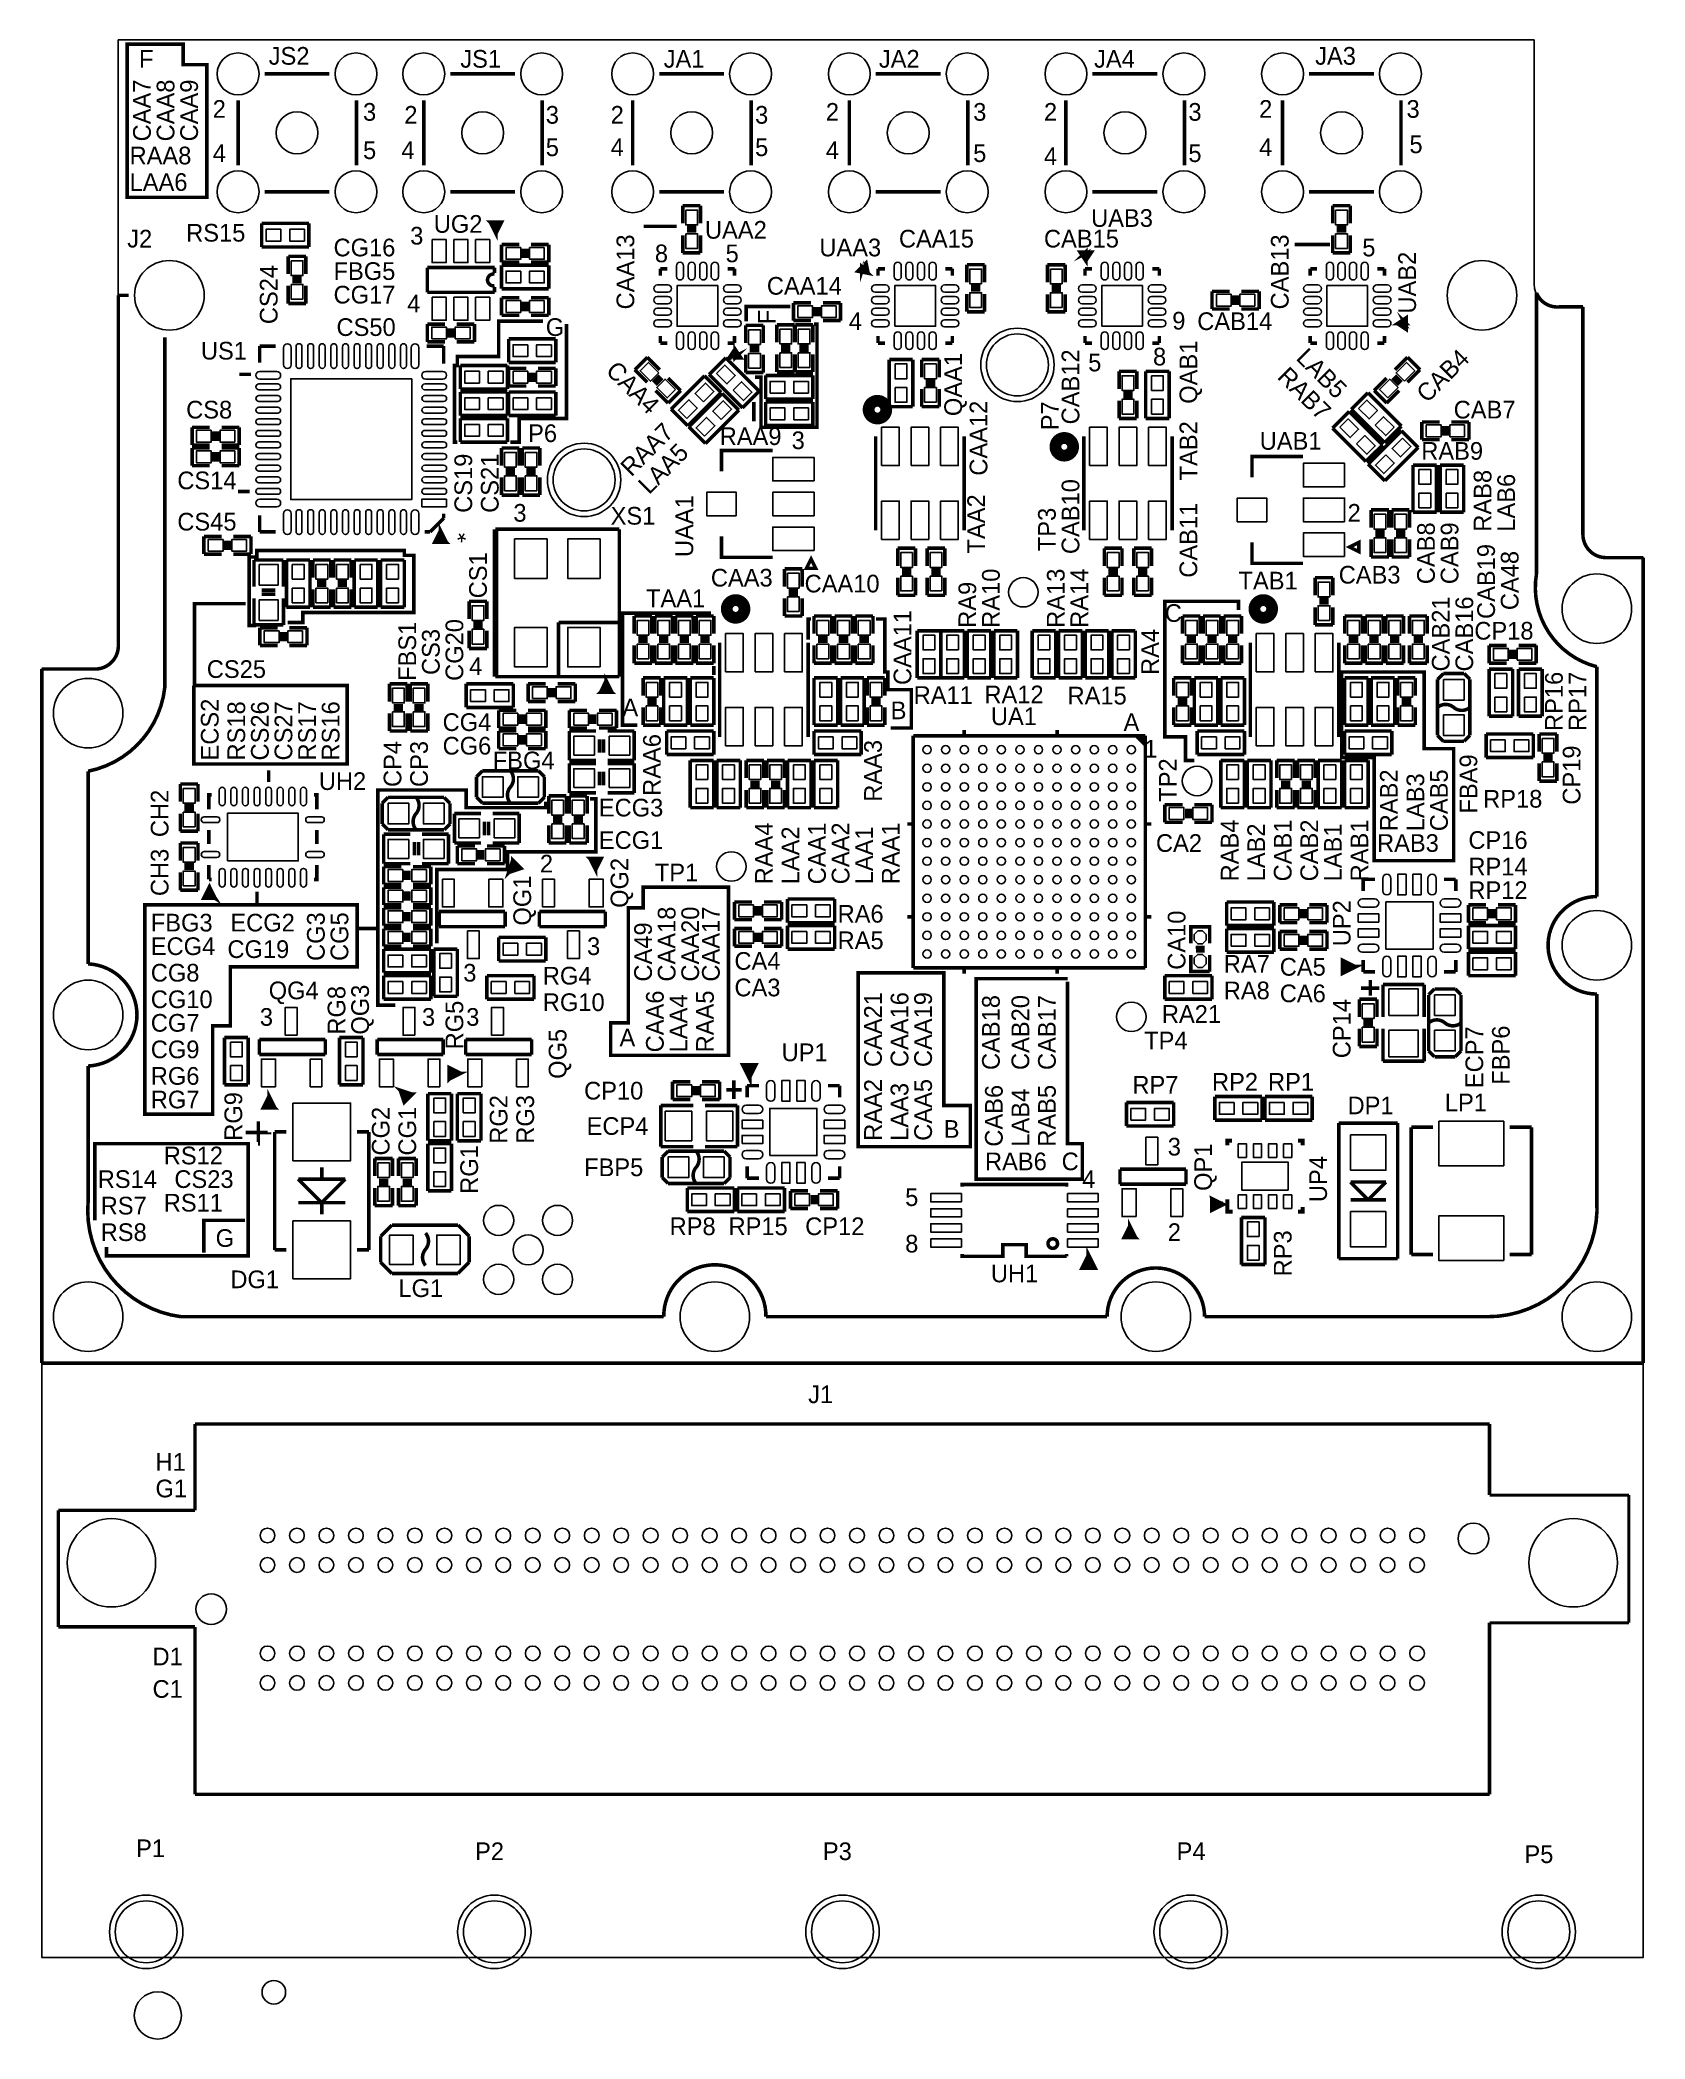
# Model space of a CAD drawing. Extents: x -0.1 to 69.1, y -3.5 to 82.6.
import ezdxf
from ezdxf.enums import TextEntityAlignment as Align

# ---------------------------------------------------------------- set-up
doc = ezdxf.new("R2010")
doc.units = 0
for name, color, linetype in [('BOARD_GEOMETRY_OUTLINE', 3, 'CONTINUOUS'), ('BOARD_GEOMETRY_SILKSCREEN_', 1, 'CONTINUOUS'), ('PACKAGE_GEOMETRY_SILKSCREE', 4, 'CONTINUOUS'), ('PIN_TOP', 5, 'CONTINUOUS'), ('REF_DES_SILKSCREEN_TOP', 6, 'CONTINUOUS')]:
    doc.layers.add(name, color=color, linetype=linetype)

msp = doc.modelspace()

# ---------------------------------------------------------------- texts
at = {"layer": 'BOARD_GEOMETRY_SILKSCREEN_', "width": 1.000333}
for s, p in [('F', (4.191, 81.407)), ('G', (21.717, 69.85)), ('C', (48.387, 57.531)), ('A', (25.019, 53.467)), ('B', (36.576, 53.34)), ('A', (46.609, 52.832)), ('1', (47.498, 51.689)), ('A', (24.892, 39.243)), ('B', (38.862, 35.306)), ('C', (43.942, 33.909)), ('G', (7.493, 30.607))]:
    msp.add_text(s, height=0.762, dxfattribs=at).set_placement(p)
msp.add_text('F', height=0.762, rotation=90, dxfattribs=at).set_placement((31.623, 70.358))
at = {"layer": 'PACKAGE_GEOMETRY_SILKSCREE', "width": 1.000333}
for s, p in [('2', (7.366, 79.248)), ('3', (13.843, 79.121)), ('2', (15.621, 78.994)), ('3', (21.717, 78.994)), ('2', (24.511, 78.994)), ('3', (30.734, 78.994)), ('2', (33.782, 79.121)), ('3', (40.132, 79.121)), ('2', (43.18, 79.121)), ('3', (49.403, 79.121)), ('2', (52.451, 79.248)), ('3', (58.801, 79.248)), ('5', (58.928, 77.724)), ('4', (7.366, 77.343)), ('5', (13.843, 77.47)), ('4', (15.494, 77.47)), ('5', (21.717, 77.597)), ('4', (24.511, 77.597)), ('5', (30.734, 77.597)), ('4', (33.782, 77.47)), ('5', (40.132, 77.343)), ('4', (43.18, 77.216)), ('5', (49.403, 77.343)), ('4', (52.451, 77.597)), ('3', (15.875, 73.787)), ('8', (26.416, 73.025)), ('5', (29.464, 73.025)), ('5', (56.896, 73.279)), ('4', (15.748, 70.866)), ('4', (34.7726, 70.104)), ('9', (48.707802, 70.12686)), ('5', (45.085, 68.326)), ('8', (47.879, 68.58)), ('3', (32.3088, 64.9732)), ('3', (20.32, 61.849)), ('2', (56.261, 61.849)), ('4', (18.415, 55.245)), ('2', (21.463, 46.736)), ('3', (23.495, 43.18)), ('3', (18.161, 42.037)), ('3', (9.398, 40.132)), ('3', (16.383, 40.132)), ('3', (18.288, 40.132)), ('3', (48.514, 34.544)), ('4', (44.831, 33.147)), ('5', (37.20084, 32.36976)), ('8', (37.20084, 30.36824)), ('2', (48.514, 30.861)), ('H1', (4.900676, 20.962112)), ('G1', (4.900676, 19.819112)), ('D1', (4.773676, 12.580112)), ('C1', (4.773676, 11.183112))]:
    msp.add_text(s, height=0.762, dxfattribs=at).set_placement(p)
msp.add_text('*', height=0.762, rotation=180, dxfattribs=at).set_placement((18.288, 61.722))
at = {"layer": 'REF_DES_SILKSCREEN_TOP', "width": 1.000333}
for s, p in [('JS2', (9.779, 81.534)), ('JS1', (18.034, 81.407)), ('JA1', (26.797, 81.407)), ('JA2', (36.068, 81.407)), ('JA4', (45.339, 81.407)), ('JA3', (54.864, 81.534)), ('RAA8', (3.7846, 77.2414)), ('LAA6', (3.7846, 76.0984)), ('UG2', (16.891, 74.295)), ('UAB3', (45.212, 74.549)), ('J2', (3.683, 73.66)), ('RS15', (6.223, 73.914)), ('UAA2', (28.575, 74.041)), ('CAA15', (36.9316, 73.66)), ('CAB15', (43.18, 73.66)), ('CG16', (12.573, 73.279)), ('UAA3', (33.5026, 73.279)), ('FBG5', (12.573, 72.263)), ('CAA14', (31.242, 71.628)), ('CG17', (12.573, 71.247)), ('CS50', (12.7, 69.85)), ('CAB14', (49.784, 70.104)), ('US1', (6.858, 68.834)), ('CS8', (6.223, 66.294)), ('CAB7', (60.833, 66.294)), ('P6', (20.955, 65.278)), ('RAA9', (29.21, 65.151)), ('UAB1', (52.4764, 64.9478)), ('RAB9', (59.436, 64.516)), ('CS14', (5.842, 63.246)), ('CS45', (5.842, 61.468)), ('XS1', (24.511, 61.722)), ('CAA3', (28.829, 59.055)), ('CAA10', (32.8676, 58.801)), ('TAB1', (51.562, 58.928)), ('CAB3', (55.88, 59.182)), ('TAA1', (26.035, 58.166)), ('CP18', (61.722, 56.769)), ('CS25', (7.112, 55.118)), ('RA11', (37.5666, 54.0004)), ('RA12', (40.6146, 54.0258)), ('RA15', (44.196, 53.975)), ('CG4', (17.271746, 52.832)), ('UA1', (40.894, 53.086)), ('CG6', (17.272, 51.816)), ('FBG4', (19.431, 51.181)), ('UH2', (11.938, 50.292)), ('RP18', (62.103, 49.53)), ('ECG3', (24.002746, 49.149)), ('ECG1', (24.002746, 47.752)), ('CA2', (48.006, 47.625)), ('RAB3', (57.531, 47.625)), ('CP16', (61.468, 47.752)), ('RP14', (61.468, 46.609)), ('TP1', (26.416, 46.355)), ('RP12', (61.468, 45.593)), ('FBG3', (4.699, 44.196)), ('ECG2', (8.128, 44.196)), ('RA6', (34.289746, 44.577)), ('ECG4', (4.699, 43.18)), ('RA5', (34.289746, 43.434)), ('CG19', (8.001, 43.053)), ('CA4', (29.844746, 42.545)), ('RA7', (50.926746, 42.418)), ('CA5', (53.339746, 42.291)), ('CG8', (4.699, 42.037)), ('RG4', (21.59, 41.91)), ('CG10', (4.699, 40.894)), ('QG4', (9.779, 41.275)), ('RG10', (21.59, 40.767)), ('CA3', (29.844746, 41.402)), ('RA8', (50.926746, 41.275)), ('CA6', (53.339746, 41.148)), ('CG7', (4.699, 39.878)), ('RA21', (48.26, 40.259)), ('TP4', (47.498, 39.116)), ('CG9', (4.699, 38.735)), ('UP1', (31.877, 38.608)), ('RG6', (4.699, 37.592)), ('RP7', (46.99, 37.211)), ('RP2', (50.418746, 37.338)), ('RP1', (52.832, 37.338)), ('RG7', (4.699, 36.576)), ('CP10', (23.367746, 36.957)), ('DP1', (56.261, 36.322)), ('LP1', (60.452, 36.449)), ('ECP4', (23.475696, 35.433)), ('RS12', (5.2578, 34.163)), ('RAB6', (40.64, 33.909)), ('RS14', (2.413, 33.147)), ('CS23', (5.715, 33.147)), ('FBP5', (23.367746, 33.655)), ('RS7', (2.54, 32.004)), ('RS11', (5.2578, 32.131)), ('RP8', (27.051, 31.115)), ('RP15', (29.591, 31.115)), ('CP12', (32.893, 31.115)), ('RS8', (2.54, 30.861)), ('DG1', (8.128, 28.829)), ('UH1', (40.894, 29.083)), ('LG1', (15.367, 28.448)), ('J1', (33.02, 23.876)), ('P1', (4.064, 4.318)), ('P2', (18.669, 4.191)), ('P3', (33.655, 4.191)), ('P4', (48.895, 4.191)), ('P5', (63.881, 4.064))]:
    msp.add_text(s, height=0.762, dxfattribs=at).set_placement(p)
for s, rotation, p in [('CAA7', 90, (4.699, 78.232)), ('CAA8', 90, (5.715, 78.232)), ('CAA9', 90, (6.731, 78.232)), ('CAA13', 90, (25.527, 70.993)), ('CAB13', 90, (53.721, 70.993)), ('UAB2', 90, (59.2074, 70.8152)), ('CS24', 90, (10.16, 70.358)), ('QAA1', 90, (39.6494, 66.3956)), ('CAB12', 90, (44.704, 66.04)), ('QAB1', 90, (49.784, 66.929)), ('LAB5', 315, (54.000146, 68.854574)), ('CAB4', 45, (59.69, 66.929)), ('CAA4', 315, (24.257, 68.3006)), ('RAB7', 315, (53.191918, 68.046346)), ('CAA12', 90, (40.7416, 63.8302)), ('P7', 90, (43.815, 65.786)), ('RAA7', 45, (25.4, 63.754)), ('TAB2', 90, (49.784, 63.627)), ('CS19', 90, (18.542, 62.23)), ('CS21', 90, (19.685, 62.23)), ('LAA5', 45, (26.162, 62.992)), ('RAB8', 90, (62.4586, 61.4172)), ('LAB6', 90, (63.4746, 61.4172)), ('UAA1', 90, (28.067, 60.325)), ('TAA2', 90, (40.64, 60.4774)), ('CAB10', 90, (44.704, 60.452)), ('TP3', 90, (43.688, 60.579)), ('CAB11', 90, (49.784, 59.436)), ('CAB8', 90, (60.0202, 59.156092)), ('CAB9', 90, (61.0362, 59.1566)), ('CS1', 90, (19.177, 58.547)), ('CAB19', 90, (62.611, 57.657492)), ('CA48', 90, (63.627, 58.038492)), ('RA10', 90, (41.275, 57.277)), ('RA13', 90, (44.069, 57.277)), ('RA14', 90, (45.085, 57.277)), ('RA9', 90, (40.259, 57.277)), ('CAB21', 90, (60.6552, 55.3974)), ('CAB16', 90, (61.6712, 55.3974)), ('CAA11', 90, (37.465, 54.8132)), ('FBS1', 90, (16.129, 54.991)), ('CS3', 90, (17.145, 55.245)), ('CG20', 90, (18.161, 54.991)), ('RA4', 90, (48.133, 55.245)), ('RP16', 90, (65.532, 52.832)), ('RP17', 90, (66.548, 52.832)), ('ECS2', 90, (7.62, 51.562)), ('RS18', 90, (8.763, 51.562)), ('CS26', 90, (9.779, 51.562)), ('CS27', 90, (10.795, 51.562)), ('RS17', 90, (11.811, 51.562)), ('RS16', 90, (12.827, 51.562)), ('RAA6', 90, (26.67, 50.038)), ('CP4', 90, (15.494, 50.419)), ('CP3', 90, (16.637, 50.419)), ('RAA3', 90, (36.195, 49.784)), ('FBA9', 90, (61.849, 49.276)), ('CP19', 90, (66.294, 49.657)), ('TP2', 90, (48.895, 49.784)), ('RAB2', 90, (58.42, 48.513492)), ('LAB3', 90, (59.563, 48.513492)), ('CAB5', 90, (60.579, 48.513492)), ('CH2', 90, (5.461, 48.259746)), ('RAA4', 90, (31.496, 46.227492)), ('LAA2', 90, (32.639, 46.227492)), ('CAA1', 90, (33.782, 46.227492)), ('CAA2', 90, (34.798, 46.227492)), ('LAA1', 90, (35.814, 46.227492)), ('RAA1', 90, (36.957, 46.227492)), ('RAB4', 90, (51.562, 46.354492)), ('LAB2', 90, (52.705, 46.354492)), ('CAB1', 90, (53.848, 46.354492)), ('CAB2', 90, (54.991, 46.354492)), ('LAB1', 90, (56.007, 46.354492)), ('RAB1', 90, (57.15, 46.354492)), ('CH3', 90, (5.461, 45.719746)), ('QG1', 90, (21.082, 44.45)), ('QG2', 90, (25.273, 45.212)), ('CG3', 90, (12.192, 42.925746)), ('CG5', 90, (13.208, 42.926)), ('CAA18', 90, (27.305, 42.037)), ('CAA20', 90, (28.321, 42.036492)), ('CAA17', 90, (29.21, 42.036492)), ('CA10', 90, (49.276, 42.545)), ('UP2', 90, (56.388, 43.561)), ('CA49', 90, (26.289, 42.037)), ('RG8', 90, (13.081, 39.751)), ('QG3', 90, (14.097, 39.751)), ('CAA6', 90, (26.797, 38.988492)), ('LAA4', 90, (27.813, 38.988492)), ('RAA5', 90, (28.956, 38.988492)), ('CAA21', 90, (36.195, 38.354)), ('CAA16', 90, (37.338, 38.353492)), ('CAA19', 90, (38.354, 38.354)), ('CAB18', 90, (41.275, 38.227)), ('CAB20', 90, (42.545, 38.227)), ('CAB17', 90, (43.688, 38.227)), ('RG5', 90, (18.161, 39.116)), ('CP14', 90, (56.388, 38.735)), ('QG5', 90, (22.606, 37.846)), ('ECP7', 90, (62.103, 37.445696)), ('FBP6', 90, (63.246, 37.592)), ('RG9', 90, (8.636, 35.179)), ('RG2', 90, (20.066, 35.052)), ('RG3', 90, (21.209, 35.052)), ('RAA2', 90, (36.195, 35.178492)), ('LAA3', 90, (37.338, 35.178492)), ('CAA5', 90, (38.354, 35.178492)), ('CAB6', 90, (41.402, 34.925)), ('LAB4', 90, (42.545, 34.925)), ('RAB5', 90, (43.688, 34.925)), ('CG2', 90, (14.986, 34.544)), ('CG1', 90, (16.129, 34.544)), ('RG1', 90, (18.796, 32.893)), ('QP1', 90, (50.419, 33.02)), ('RP3', 90, (53.848, 29.337))]:
    msp.add_text(s, height=0.762, rotation=rotation, dxfattribs=at).set_placement(p)
msp.add_text('UP4', height=0.762, rotation=90, dxfattribs=at).set_placement((55.372, 33.528), align=Align.CENTER)

# ---------------------------------------------------------------- linework, layer by layer
at = {"layer": 'BOARD_GEOMETRY_OUTLINE'}
msp.add_lwpolyline([(2.29997, 55.499762), (0, 55.499762), (0, 6.09981), (0, 0), (68.999862, 0.001016), (68.999862, 6.09981), (68.999862, 60.299854), (67.399916, 60.299854, -0.414241), (66.399918, 61.299852), (66.399918, 71.09968), (65.299844, 71.09968, -0.414195), (64.299846, 72.099678), (64.299846, 82.599784), (3.299968, 82.599784), (3.299968, 56.49976, -0.414195)], format="xyb", close=True, dxfattribs=at)
for points in [[(3.299968, 82.599784), (64.299846, 82.599784)], [(3.299968, 56.503824), (3.299968, 82.599784)], [(3.299968, 82.599784), (64.299846, 82.599784)], [(3.299968, 56.49976), (3.299968, 82.599784)], [(64.299846, 72.099678), (64.299846, 82.599784)], [(64.299846, 72.099678), (64.299846, 82.599784)], [(3.299968, 56.49976), (3.299968, 71.599806)], [(65.299844, 71.09968), (66.399918, 71.09968)], [(65.299844, 71.09968), (66.399918, 71.09968)], [(65.37071, 71.09968), (66.399918, 71.09968)], [(66.399918, 61.299852), (66.399918, 71.09968)], [(66.399918, 61.299852), (66.399918, 71.09968)], [(66.399918, 61.299852), (66.399918, 71.09968)], [(67.399916, 60.299854), (68.999862, 60.299854)], [(67.399916, 60.299854), (68.999862, 60.299854)], [(68.999862, 6.09981), (68.999862, 60.299854)], [(68.999862, 6.09981), (68.999862, 60.299854)], [(0, 55.499762), (2.302002, 55.499762)], [(0, 55.499762), (2.29997, 55.499762)], [(0, 25.599644), (0, 55.499762)], [(0, 6.09981), (0, 55.499762)], [(0, 55.499762), (2.29997, 55.499762)], [(0, 6.09981), (0, 55.499762)], [(0, 0), (0, 6.09981)], [(0, 0), (0, 6.09981)], [(68.999862, 0.001016), (68.999862, 6.09981)], [(68.999862, 0.001016), (68.999862, 6.09981)], [(0, 0), (68.999862, 0.001016)]]:
    msp.add_lwpolyline(points, dxfattribs=at)
for points in [[(64.299846, 72.099678, 0.414195), (65.299844, 71.09968)], [(64.299846, 72.099678, 0.414195), (65.299844, 71.09968)], [(66.399918, 61.299852, 0.414241), (67.399916, 60.299854)], [(66.399918, 61.299852, 0.414242), (67.399916, 60.299854)], [(66.399918, 61.299852, 0.414241), (67.399916, 60.299854)], [(2.29997, 55.499762, 0.414195), (3.299968, 56.49976)], [(2.29997, 55.499762, 0.414195), (3.299968, 56.49976)]]:
    msp.add_lwpolyline(points, format="xyb", dxfattribs=at)
at = {"layer": 'BOARD_GEOMETRY_SILKSCREEN_', "const_width": 0.1524}
for points in [[(6.096, 82.423), (3.683, 82.423), (3.683, 75.819), (7.112, 75.819), (7.112, 81.534), (6.096, 81.534), (6.096, 82.423)], [(27.3558, 74.5744), (25.9334, 74.5744)], [(55.499, 73.787), (53.975, 73.787)], [(32.258, 71.12), (30.353, 71.12), (30.353, 70.485)], [(21.59, 70.485), (19.685, 70.485), (19.685, 68.961), (17.907, 68.961), (17.907, 68.58), (17.78, 68.58), (17.78, 65.278), (17.907, 65.278)], [(22.606, 70.358), (22.606, 66.294), (20.574, 66.294), (20.574, 65.278), (20.193, 65.278)], [(33.274, 70.358), (33.401, 70.358), (33.401, 65.913), (30.988, 65.913), (30.988, 68.072), (30.734, 68.072)], [(30.6832, 67.0052), (30.6832, 66.167)], [(10.5918, 57.5056), (11.2522, 57.5056), (11.2522, 57.9374), (16.0274, 57.9374), (16.0274, 60.4012), (15.621, 60.4012), (15.621, 60.6044), (9.271, 60.6044), (9.271, 60.325), (8.9408, 60.325), (8.9408, 57.3786), (9.2456, 57.3786)], [(8.7884, 58.3184), (6.5786, 58.3184), (6.5786, 54.7878), (13.1572, 54.7878), (13.1572, 51.4096), (6.5532, 51.4096), (6.5532, 54.7878)], [(28.829, 57.912), (25.019, 57.912), (25.019, 53.086), (25.654, 53.086)], [(33.147, 57.658), (33.02, 57.658), (33.02, 56.769)], [(36.576, 52.959), (37.465, 52.959), (37.465, 54.61), (36.449, 54.61), (36.449, 55.372), (36.322, 55.372), (36.322, 57.658), (35.941, 57.658)], [(51.562, 58.039), (51.562, 58.42), (48.387, 58.42), (48.387, 52.578), (49.276, 52.578), (49.276, 51.562), (49.657, 51.562)], [(28.956, 55.626), (28.956, 55.245)], [(56.134, 55.372), (59.563, 55.372), (59.563, 52.07), (60.833, 52.07), (60.833, 47.244), (57.404, 47.244), (57.404, 51.689), (56.007, 51.689), (56.007, 55.372), (56.134, 55.372)], [(13.589, 44.323), (13.589, 42.672), (8.128, 42.672), (8.128, 40.132), (7.366, 40.132), (7.366, 36.322), (4.445, 36.322), (4.445, 45.339), (13.589, 45.339), (13.589, 44.323), (14.478, 44.323), (14.478, 50.292), (18.288, 50.292), (18.288, 49.53), (21.717, 49.53), (21.717, 49.784)], [(23.622, 49.911), (23.876, 49.911), (23.876, 47.625), (20.066, 47.625), (20.066, 46.863), (17.018, 46.863), (17.018, 43.688)], [(28.829, 46.101), (25.908, 46.101), (25.908, 45.212), (25.273, 45.212), (25.273, 40.259), (24.511, 40.259), (24.511, 38.862), (29.591, 38.862), (29.591, 46.101), (28.829, 46.101)], [(14.478, 44.323), (14.478, 41.021), (15.24, 41.021)], [(35.306, 42.418), (38.862, 42.418), (38.862, 36.703), (40.005, 36.703), (40.005, 34.925), (35.179, 34.925), (35.179, 42.418), (35.306, 42.418)], [(44.196, 42.164), (40.259, 42.164), (40.259, 33.528), (44.831, 33.528), (44.831, 35.052), (44.196, 35.052), (44.196, 42.037)], [(2.794, 30.607), (2.794, 30.226), (8.89, 30.226), (8.89, 35.052), (2.286, 35.052), (2.286, 31.75)], [(8.763, 31.75), (6.985, 31.75), (6.985, 30.353)]]:
    msp.add_lwpolyline(points, dxfattribs=at)
at = {"layer": 'PACKAGE_GEOMETRY_SILKSCREE'}
for points, const_width in [([(9.602724, 81.139792), (12.396724, 81.139792)], 0.1524), ([(17.602708, 81.139792), (20.396708, 81.139792)], 0.1524), ([(26.602944, 81.139792), (29.396944, 81.139792)], 0.1524), ([(35.936174, 81.139792), (38.730174, 81.139792)], 0.1524), ([(45.269658, 81.139792), (48.063658, 81.139792)], 0.1524), ([(54.602888, 81.139792), (57.396888, 81.139792)], 0.1524), ([(8.458962, 77.202792), (8.458962, 79.996792)], 0.1524), ([(13.564362, 79.996792), (13.564362, 77.202792)], 0.1524), ([(16.458946, 77.202792), (16.458946, 79.996792)], 0.1524), ([(21.564346, 79.996792), (21.564346, 77.202792)], 0.1524), ([(25.459182, 77.202792), (25.459182, 79.996792)], 0.1524), ([(30.564582, 79.996792), (30.564582, 77.202792)], 0.1524), ([(34.792412, 77.202792), (34.792412, 79.996792)], 0.1524), ([(39.897812, 79.996792), (39.897812, 77.202792)], 0.1524), ([(44.125896, 77.202792), (44.125896, 79.996792)], 0.1524), ([(49.231296, 79.996792), (49.231296, 77.202792)], 0.1524), ([(53.459126, 77.202792), (53.459126, 79.996792)], 0.1524), ([(58.564526, 79.996792), (58.564526, 77.202792)], 0.1524), ([(12.396724, 76.05903), (9.602724, 76.05903)], 0.1524), ([(20.396708, 76.05903), (17.602708, 76.05903)], 0.1524), ([(29.396944, 76.05903), (26.602944, 76.05903)], 0.1524), ([(38.730174, 76.05903), (35.936174, 76.05903)], 0.1524), ([(48.063658, 76.05903), (45.269658, 76.05903)], 0.1524), ([(57.396888, 76.05903), (54.602888, 76.05903)], 0.1524), ([(27.618944, 75.46086), (28.380944, 75.46086)], 0.1524), ([(27.618944, 74.69886), (27.618944, 75.46086)], 0.1524), ([(28.380944, 75.46086), (28.380944, 74.69886)], 0.1524), ([(55.618888, 75.46086), (56.380888, 75.46086)], 0.1524), ([(55.618888, 74.69886), (55.618888, 75.46086)], 0.1524), ([(56.380888, 75.46086), (56.380888, 74.69886)], 0.1524), ([(9.475724, 74.69886), (9.475724, 73.68286)], 0.1524), ([(11.507724, 74.69886), (9.475724, 74.69886)], 0.1524), ([(11.507724, 73.68286), (11.507724, 74.69886)], 0.1524), ([(19.567906, 74.258932), (19.817842, 74.759058), (19.31797, 74.759058), (19.567906, 74.258932), (19.567906, 74.759058), (19.31797, 74.759058), (19.567906, 74.509122), (19.817842, 74.759058)], 0.1524), ([(27.618944, 73.42886), (27.618944, 74.19086)], 0.1524), ([(28.203144, 74.52106), (27.796744, 74.52106)], 0.1524), ([(28.203144, 74.36866), (27.796744, 74.36866)], 0.1524), ([(28.380944, 74.19086), (28.380944, 73.42886)], 0.1524), ([(55.618888, 73.42886), (55.618888, 74.19086)], 0.1524), ([(56.203088, 74.52106), (55.796688, 74.52106)], 0.1524), ([(56.203088, 74.36866), (55.796688, 74.36866)], 0.1524), ([(56.380888, 74.19086), (56.380888, 73.42886)], 0.1524), ([(9.475724, 73.68286), (11.507724, 73.68286)], 0.1524), ([(10.618724, 73.279), (11.380724, 73.279)], 0.1524), ([(10.618724, 72.517), (10.618724, 73.279)], 0.1524), ([(11.380724, 73.279), (11.380724, 72.517)], 0.1524), ([(19.812, 73.787), (20.574, 73.787)], 0.1524), ([(19.812, 73.025), (19.812, 73.787)], 0.1524), ([(20.7518, 73.2028), (20.7518, 73.6092)], 0.1524), ([(20.9042, 73.2028), (20.9042, 73.6092)], 0.1524), ([(21.082, 73.787), (21.844, 73.787)], 0.1524), ([(21.844, 73.787), (21.844, 73.025)], 0.1524), ([(28.380944, 73.42886), (27.618944, 73.42886)], 0.1524), ([(44.98086, 73.085198), (45.23486, 73.466198), (44.72686, 73.466198), (44.98086, 73.085198), (44.98086, 73.466198), (44.85386, 73.339198), (45.10786, 73.466198)], 0.1524), ([(44.98086, 73.466198), (45.10786, 73.466198), (44.98086, 73.212198)], 0.1524), ([(56.380888, 73.42886), (55.618888, 73.42886)], 0.1524), ([(11.202924, 72.3392), (10.796524, 72.3392)], 0.1524), ([(16.612108, 71.7296), (16.612108, 72.7964)], 0.1524), ([(16.612108, 72.7964), (19.507708, 72.7964)], 0.1524), ([(19.507708, 72.7964), (19.507708, 72.5678)], 0.1524), ([(20.574, 73.025), (19.812, 73.025)], 0.1524), ([(19.812, 72.898), (19.812, 71.882)], 0.1524), ([(21.844, 72.898), (19.812, 72.898)], 0.1524), ([(21.844, 73.025), (21.082, 73.025)], 0.1524), ([(21.844, 71.882), (21.844, 72.898)], 0.1524), ([(26.649934, 72.442832), (26.649934, 72.742806)], 0.1524), ([(26.649934, 72.742806), (26.949908, 72.742806)], 0.1524), ([(29.849826, 72.742806), (29.549852, 72.742806)], 0.1524), ([(29.849826, 72.442832), (29.849826, 72.742806)], 0.1524), ([(35.603942, 72.55002), (35.514026, 72.999092), (35.15487, 72.639936), (35.603942, 72.55002), (35.334448, 72.819514), (35.334448, 72.639936), (35.42411, 72.90943)], 0.1524), ([(36.030916, 72.442832), (36.030916, 72.742806)], 0.1524), ([(36.030916, 72.742806), (36.33089, 72.742806)], 0.1524), ([(39.230808, 72.742806), (38.930834, 72.742806)], 0.1524), ([(39.230808, 72.442832), (39.230808, 72.742806)], 0.1524), ([(39.857426, 72.92086), (40.619426, 72.92086)], 0.1524), ([(39.857426, 72.15886), (39.857426, 72.92086)], 0.1524), ([(40.619426, 72.92086), (40.619426, 72.15886)], 0.1524), ([(43.3324, 72.916796), (44.0944, 72.916796)], 0.1524), ([(43.3324, 72.154796), (43.3324, 72.916796)], 0.1524), ([(44.0944, 72.916796), (44.0944, 72.154796)], 0.1524), ([(44.948602, 72.442832), (44.948602, 72.742806)], 0.1524), ([(44.948602, 72.742806), (45.248576, 72.742806)], 0.1524), ([(48.148494, 72.742806), (47.84852, 72.742806)], 0.1524), ([(48.148494, 72.442832), (48.148494, 72.742806)], 0.1524), ([(54.649878, 72.442832), (54.649878, 72.742806)], 0.1524), ([(54.649878, 72.742806), (54.949852, 72.742806)], 0.1524), ([(57.84977, 72.742806), (57.549796, 72.742806)], 0.1524), ([(57.84977, 72.442832), (57.84977, 72.742806)], 0.1524), ([(3.300222, 56.49976), (3.300222, 71.599806)], 0.1524), ([(3.300222, 71.599806), (3.750056, 71.599806)], 0.1524), ([(10.618724, 71.247), (10.618724, 72.009)], 0.1524), ([(11.202924, 72.1868), (10.796524, 72.1868)], 0.1524), ([(11.380724, 72.009), (11.380724, 71.247)], 0.1524), ([(19.507708, 71.7296), (16.612108, 71.7296)], 0.1524), ([(19.507708, 71.9582), (19.507708, 71.7296)], 0.1524), ([(19.812, 71.882), (21.844, 71.882)], 0.1524), ([(19.812, 71.501), (20.574, 71.501)], 0.1524), ([(19.812, 70.739), (19.812, 71.501)], 0.1524), ([(21.082, 71.501), (21.844, 71.501)], 0.1524), ([(21.844, 71.501), (21.844, 70.739)], 0.1524), ([(39.857426, 70.88886), (39.857426, 71.65086)], 0.1524), ([(40.035226, 71.98106), (40.441626, 71.98106)], 0.1524), ([(40.035226, 71.82866), (40.441626, 71.82866)], 0.1524), ([(40.619426, 71.65086), (40.619426, 70.88886)], 0.1524), ([(43.3324, 70.884796), (43.3324, 71.646796)], 0.1524), ([(43.5102, 71.976996), (43.9166, 71.976996)], 0.1524), ([(43.5102, 71.824596), (43.9166, 71.824596)], 0.1524), ([(44.0944, 71.646796), (44.0944, 70.884796)], 0.1524), ([(50.419, 71.773796), (51.181, 71.773796)], 0.1524), ([(50.419, 71.011796), (50.419, 71.773796)], 0.1524), ([(51.3588, 71.189596), (51.3588, 71.595996)], 0.1524), ([(51.5112, 71.189596), (51.5112, 71.595996)], 0.1524), ([(51.689, 71.773796), (52.451, 71.773796)], 0.1524), ([(52.451, 71.773796), (52.451, 71.011796)], 0.1524), ([(11.380724, 71.247), (10.618724, 71.247)], 0.1524), ([(20.574, 70.739), (19.812, 70.739)], 0.1524), ([(20.7518, 70.9168), (20.7518, 71.3232)], 0.1524), ([(20.9042, 70.9168), (20.9042, 71.3232)], 0.1524), ([(21.844, 70.739), (21.082, 70.739)], 0.1524), ([(32.385, 71.273924), (33.147, 71.273924)], 0.1524), ([(32.385, 70.511924), (32.385, 71.273924)], 0.1524), ([(33.3248, 71.096124), (33.3248, 70.689724)], 0.1524), ([(33.4772, 71.096124), (33.4772, 70.689724)], 0.1524), ([(33.655, 71.273924), (34.417, 71.273924)], 0.1524), ([(34.417, 71.273924), (34.417, 70.511924)], 0.1524), ([(40.619426, 70.88886), (39.857426, 70.88886)], 0.1524), ([(44.0944, 70.884796), (43.3324, 70.884796)], 0.1524), ([(51.181, 71.011796), (50.419, 71.011796)], 0.1524), ([(52.451, 71.011796), (51.689, 71.011796)], 0.1524), ([(58.40857, 70.38086), (58.78957, 70.12686), (58.78957, 70.63486), (58.40857, 70.38086), (58.78957, 70.38086), (58.66257, 70.50786), (58.78957, 70.25386)], 0.1524), ([(65.370964, 71.099934), (66.400172, 71.099934)], 0.1524), ([(16.612108, 70.358), (17.374108, 70.358)], 0.1524), ([(16.612108, 69.596), (16.612108, 70.358)], 0.1524), ([(17.551908, 70.1802), (17.551908, 69.7738)], 0.1524), ([(17.704308, 70.1802), (17.704308, 69.7738)], 0.1524), ([(17.882108, 70.358), (18.644108, 70.358)], 0.1524), ([(18.644108, 70.358), (18.644108, 69.596)], 0.1524), ([(20.1168, 69.723), (20.1168, 68.707)], 0.1524), ([(22.1488, 69.723), (20.1168, 69.723)], 0.1524), ([(22.1488, 68.707), (22.1488, 69.723)], 0.1524), ([(26.649934, 69.842888), (26.649934, 69.542914)], 0.1524), ([(29.849826, 69.842888), (29.849826, 69.542914)], 0.1524), ([(30.3276, 70.3072), (31.0896, 70.3072)], 0.1524), ([(30.3276, 69.5452), (30.3276, 70.3072)], 0.1524), ([(31.0896, 70.3072), (31.0896, 69.5452)], 0.1524), ([(31.6738, 70.3326), (32.4358, 70.3326)], 0.1524), ([(31.6738, 69.5706), (31.6738, 70.3326)], 0.1524), ([(33.147, 70.511924), (32.385, 70.511924)], 0.1524), ([(32.4358, 70.3326), (32.4358, 69.5706)], 0.1524), ([(32.4612, 70.3326), (33.2232, 70.3326)], 0.1524), ([(32.4612, 69.5706), (32.4612, 70.3326)], 0.1524), ([(33.2232, 70.3326), (33.2232, 69.5706)], 0.1524), ([(34.417, 70.511924), (33.655, 70.511924)], 0.1524), ([(36.030916, 69.842888), (36.030916, 69.542914)], 0.1524), ([(39.230808, 69.842888), (39.230808, 69.542914)], 0.1524), ([(44.948602, 69.842888), (44.948602, 69.542914)], 0.1524), ([(48.148494, 69.842888), (48.148494, 69.542914)], 0.1524), ([(54.649878, 69.842888), (54.649878, 69.542914)], 0.1524), ([(57.84977, 69.842888), (57.84977, 69.542914)], 0.1524), ([(58.78957, 70.38086), (58.78957, 70.25386), (58.53557, 70.38086)], 0.1524), ([(10.07745, 69.411342), (9.39165, 69.411342)], 0.1524), ([(9.39165, 69.411342), (9.39165, 68.700142)], 0.1524), ([(17.31645, 69.411342), (16.57985, 69.411342)], 0.1524), ([(17.374108, 69.596), (16.612108, 69.596)], 0.1524), ([(17.31645, 68.649342), (17.31645, 69.411342)], 0.1524), ([(18.644108, 69.596), (17.882108, 69.596)], 0.1524), ([(25.555194, 68.394072), (26.093928, 68.932806)], 0.1524), ([(26.093928, 68.932806), (26.632916, 68.394072)], 0.1524), ([(26.649934, 69.542914), (26.949908, 69.542914)], 0.1524), ([(29.473906, 68.90766), (28.75534, 68.189094)], 0.1524), ([(30.910784, 67.470782), (29.473906, 68.90766)], 0.1524), ([(29.86786, 69.286374), (29.61386, 68.905374), (30.12186, 68.905374), (29.86786, 69.286374), (29.86786, 68.905374), (29.99486, 69.032374), (29.74086, 68.905374)], 0.1524), ([(29.849826, 69.542914), (29.549852, 69.542914)], 0.1524), ([(30.3276, 68.2752), (30.3276, 69.0372)], 0.1524), ([(30.9118, 69.3674), (30.5054, 69.3674)], 0.1524), ([(30.9118, 69.215), (30.5054, 69.215)], 0.1524), ([(31.0896, 69.0372), (31.0896, 68.2752)], 0.1524), ([(31.6738, 68.3006), (31.6738, 69.0626)], 0.1524), ([(32.258, 69.3928), (31.8516, 69.3928)], 0.1524), ([(32.258, 69.2404), (31.8516, 69.2404)], 0.1524), ([(32.4358, 69.0626), (32.4358, 68.3006)], 0.1524), ([(32.4612, 68.3006), (32.4612, 69.0626)], 0.1524), ([(33.0454, 69.3928), (32.639, 69.3928)], 0.1524), ([(33.0454, 69.2404), (32.639, 69.2404)], 0.1524), ([(33.2232, 69.0626), (33.2232, 68.3006)], 0.1524), ([(36.030916, 69.542914), (36.33089, 69.542914)], 0.1524), ([(36.513516, 68.834), (36.513516, 66.802)], 0.1524), ([(37.529516, 68.834), (36.513516, 68.834)], 0.1524), ([(37.529516, 66.802), (37.529516, 68.834)], 0.1524), ([(37.910516, 68.834), (38.672516, 68.834)], 0.1524), ([(37.910516, 68.072), (37.910516, 68.834)], 0.1524), ([(38.672516, 68.834), (38.672516, 68.072)], 0.1524), ([(39.230808, 69.542914), (38.930834, 69.542914)], 0.1524), ([(44.948602, 69.542914), (45.248576, 69.542914)], 0.1524), ([(48.148494, 69.542914), (47.84852, 69.542914)], 0.1524), ([(54.649878, 69.542914), (54.949852, 69.542914)], 0.1524), ([(57.84977, 69.542914), (57.549796, 69.542914)], 0.1524), ([(58.304684, 68.394072), (58.843672, 68.932806)], 0.1524), ([(58.843672, 68.932806), (59.382406, 68.394072)], 0.1524), ([(9.01192, 68.198746), (8.511794, 68.198746)], 0.1524), ([(18.034, 68.58), (18.034, 67.564)], 0.1524), ([(20.066, 68.58), (18.034, 68.58)], 0.1524), ([(20.066, 67.564), (20.066, 68.58)], 0.1524), ([(20.1168, 68.707), (22.1488, 68.707)], 0.1524), ([(20.1168, 68.453), (20.8788, 68.453)], 0.1524), ([(20.1168, 67.691), (20.1168, 68.453)], 0.1524), ([(21.0566, 68.2752), (21.0566, 67.8688)], 0.1524), ([(21.209, 68.2752), (21.209, 67.8688)], 0.1524), ([(21.3868, 68.453), (22.1488, 68.453)], 0.1524), ([(22.1488, 68.453), (22.1488, 67.691)], 0.1524), ([(26.093928, 67.855084), (25.555194, 68.394072)], 0.1524), ([(26.345388, 67.855084), (26.632916, 68.142612)], 0.1524), ([(26.453084, 67.747388), (26.740612, 68.034916)], 0.1524), ([(26.992072, 68.034916), (27.530806, 67.495928)], 0.1524), ([(28.553156, 68.133722), (27.116278, 66.696844)], 0.1524), ([(29.271722, 67.415156), (28.553156, 68.133722)], 0.1524), ([(28.75534, 68.189094), (30.192218, 66.752216)], 0.1524), ([(31.0896, 68.2752), (30.3276, 68.2752)], 0.1524), ([(33.2232, 68.1482), (31.1912, 68.1482)], 0.1524), ([(31.1912, 68.1482), (31.1912, 67.1322)], 0.1524), ([(32.4358, 68.3006), (31.6738, 68.3006)], 0.1524), ([(33.2232, 68.3006), (32.4612, 68.3006)], 0.1524), ([(33.2232, 67.1322), (33.2232, 68.1482)], 0.1524), ([(46.417484, 68.326), (47.179484, 68.326)], 0.1524), ([(46.417484, 67.564), (46.417484, 68.326)], 0.1524), ([(47.179484, 68.326), (47.179484, 67.564)], 0.1524), ([(47.560484, 68.326), (47.560484, 66.294)], 0.1524), ([(48.576484, 68.326), (47.560484, 68.326)], 0.1524), ([(48.576484, 66.294), (48.576484, 68.326)], 0.1524), ([(57.406794, 67.495928), (57.945528, 68.034916)], 0.1524), ([(58.196988, 68.034916), (58.484516, 67.747388)], 0.1524), ([(58.304684, 68.142612), (58.592212, 67.855084)], 0.1524), ([(59.382406, 68.394072), (58.843672, 67.855084)], 0.1524), ([(18.034, 67.564), (20.066, 67.564)], 0.1524), ([(18.034, 67.437), (18.034, 66.421)], 0.1524), ([(20.066, 67.437), (18.034, 67.437)], 0.1524), ([(20.066, 66.421), (20.066, 67.437)], 0.1524), ([(20.8788, 67.691), (20.1168, 67.691)], 0.1524), ([(20.1168, 67.437), (20.1168, 66.421)], 0.1524), ([(22.1488, 67.437), (20.1168, 67.437)], 0.1524), ([(22.1488, 67.691), (21.3868, 67.691)], 0.1524), ([(22.1488, 66.421), (22.1488, 67.437)], 0.1524), ([(26.992072, 66.957194), (26.453084, 67.495928)], 0.1524), ([(27.530806, 67.495928), (26.992072, 66.957194)], 0.1524), ([(27.834844, 65.978278), (29.271722, 67.415156)], 0.1524), ([(29.315156, 67.371722), (27.878278, 65.934844)], 0.1524), ([(30.033722, 66.653156), (29.315156, 67.371722)], 0.1524), ([(30.192218, 66.752216), (30.910784, 67.470782)], 0.1524), ([(31.1912, 67.1322), (33.2232, 67.1322)], 0.1524), ([(37.910516, 66.802), (37.910516, 67.564)], 0.1524), ([(38.088316, 67.8942), (38.494716, 67.8942)], 0.1524), ([(38.088316, 67.7418), (38.494716, 67.7418)], 0.1524), ([(38.672516, 67.564), (38.672516, 66.802)], 0.1524), ([(46.595284, 67.3862), (47.001684, 67.3862)], 0.1524), ([(46.595284, 67.2338), (47.001684, 67.2338)], 0.1524), ([(57.141872, 67.401948), (56.423306, 66.683382)], 0.1524), ([(58.57875, 65.96507), (57.141872, 67.401948)], 0.1524), ([(57.945528, 66.957194), (57.406794, 67.495928)], 0.1524), ([(58.484516, 67.495928), (57.945528, 66.957194)], 0.1524), ([(18.034, 66.421), (20.066, 66.421)], 0.1524), ([(18.034, 66.294), (18.034, 65.278)], 0.1524), ([(20.066, 66.294), (18.034, 66.294)], 0.1524), ([(20.066, 65.278), (20.066, 66.294)], 0.1524), ([(20.1168, 66.421), (22.1488, 66.421)], 0.1524), ([(27.116278, 66.696844), (27.834844, 65.978278)], 0.1524), ([(28.596844, 65.216278), (30.033722, 66.653156)], 0.1524), ([(33.2232, 67.0052), (31.1912, 67.0052)], 0.1524), ([(31.1912, 67.0052), (31.1912, 65.9892)], 0.1524), ([(33.2232, 65.9892), (33.2232, 67.0052)], 0.1524), ([(36.513516, 66.802), (37.529516, 66.802)], 0.1524), ([(38.672516, 66.802), (37.910516, 66.802)], 0.1524), ([(46.417484, 66.294), (46.417484, 67.056)], 0.1524), ([(47.179484, 66.294), (46.417484, 66.294)], 0.1524), ([(47.179484, 67.056), (47.179484, 66.294)], 0.1524), ([(47.560484, 66.294), (48.576484, 66.294)], 0.1524), ([(56.333644, 66.59372), (55.615078, 65.875154)], 0.1524), ([(57.770522, 65.156842), (56.333644, 66.59372)], 0.1524), ([(56.423306, 66.683382), (57.860184, 65.246758)], 0.1524), ([(6.477, 65.913), (7.239, 65.913)], 0.1524), ([(6.477, 65.151), (6.477, 65.913)], 0.1524), ([(7.4168, 65.3288), (7.4168, 65.7352)], 0.1524), ([(7.5692, 65.3288), (7.5692, 65.7352)], 0.1524), ([(7.747, 65.913), (8.509, 65.913)], 0.1524), ([(8.509, 65.913), (8.509, 65.151)], 0.1524), ([(27.878278, 65.934844), (28.596844, 65.216278)], 0.1524), ([(31.1912, 65.9892), (33.2232, 65.9892)], 0.1524), ([(35.929316, 65.529968), (35.931094, 65.529968)], 0.1524), ([(35.929316, 61.470032), (35.929316, 65.529968)], 0.1524), ([(39.739316, 65.529968), (39.739316, 61.470032)], 0.1524), ([(44.893484, 65.529968), (44.895262, 65.529968)], 0.1524), ([(44.893484, 61.470032), (44.893484, 65.529968)], 0.1524), ([(48.703484, 65.529968), (48.703484, 61.470032)], 0.1524), ([(55.615078, 65.875154), (57.051956, 64.43853)], 0.1524), ([(58.585862, 65.764918), (57.148984, 64.32804)], 0.1524), ([(57.860184, 65.246758), (58.57875, 65.96507)], 0.1524), ([(59.304428, 65.046352), (58.585862, 65.764918)], 0.1524), ([(59.4614, 66.1416), (60.2234, 66.1416)], 0.1524), ([(59.4614, 65.3796), (59.4614, 66.1416)], 0.1524), ([(60.2234, 65.3796), (59.4614, 65.3796)], 0.1524), ([(60.4012, 65.5574), (60.4012, 65.9638)], 0.1524), ([(60.5536, 65.5574), (60.5536, 65.9638)], 0.1524), ([(60.7314, 66.1416), (61.4934, 66.1416)], 0.1524), ([(61.4934, 65.3796), (60.7314, 65.3796)], 0.1524), ([(61.4934, 66.1416), (61.4934, 65.3796)], 0.1524), ([(7.239, 65.151), (6.477, 65.151)], 0.1524), ([(6.477, 65.024), (7.239, 65.024)], 0.1524), ([(6.477, 64.262), (6.477, 65.024)], 0.1524), ([(7.4168, 64.4398), (7.4168, 64.8462)], 0.1524), ([(7.5692, 64.4398), (7.5692, 64.8462)], 0.1524), ([(8.509, 65.151), (7.747, 65.151)], 0.1524), ([(7.747, 65.024), (8.509, 65.024)], 0.1524), ([(8.509, 65.024), (8.509, 64.262)], 0.1524), ([(18.034, 65.278), (20.066, 65.278)], 0.1524), ([(19.812, 65.024), (20.574, 65.024)], 0.1524), ([(19.812, 64.262), (19.812, 65.024)], 0.1524), ([(20.574, 65.024), (20.574, 64.262)], 0.1524), ([(20.701, 65.024), (21.463, 65.024)], 0.1524), ([(20.701, 64.262), (20.701, 65.024)], 0.1524), ([(21.463, 65.024), (21.463, 64.262)], 0.1524), ([(31.485078, 64.91097), (29.28493, 64.91097), (29.28493, 64.011048)], 0.1524), ([(54.345078, 64.65697), (52.14493, 64.65697), (52.14493, 63.757048)], 0.1524), ([(57.051956, 64.43853), (57.770522, 65.156842)], 0.1524), ([(57.86755, 63.609474), (59.304428, 65.046352)], 0.1524), ([(7.239, 64.262), (6.477, 64.262)], 0.1524), ([(8.509, 64.262), (7.747, 64.262)], 0.1524), ([(19.812, 62.992), (19.812, 63.754)], 0.1524), ([(19.9898, 64.0842), (20.3962, 64.0842)], 0.1524), ([(19.9898, 63.9318), (20.3962, 63.9318)], 0.1524), ([(20.574, 63.754), (20.574, 62.992)], 0.1524), ([(20.701, 62.992), (20.701, 63.754)], 0.1524), ([(21.2852, 64.0842), (20.8788, 64.0842)], 0.1524), ([(21.2852, 63.9318), (20.8788, 63.9318)], 0.1524), ([(21.463, 63.754), (21.463, 62.992)], 0.1524), ([(57.148984, 64.32804), (57.86755, 63.609474)], 0.1524), ([(59.0804, 64.2874), (59.0804, 62.2554)], 0.1524), ([(60.0964, 64.2874), (59.0804, 64.2874)], 0.1524), ([(60.0964, 62.2554), (60.0964, 64.2874)], 0.1524), ([(60.2488, 64.2874), (60.2488, 62.2554)], 0.1524), ([(61.2648, 64.2874), (60.2488, 64.2874)], 0.1524), ([(61.2648, 62.2554), (61.2648, 64.2874)], 0.1524), ([(8.961882, 63.148718), (8.46201, 63.148718)], 0.1524), ([(20.574, 62.992), (19.812, 62.992)], 0.1524), ([(21.463, 62.992), (20.701, 62.992)], 0.1524), ([(9.39165, 61.410342), (9.39165, 62.121542)], 0.1524), ([(17.31645, 61.994542), (16.73225, 61.410342)], 0.1524), ([(17.31645, 62.197742), (17.31645, 61.994542)], 0.1524), ([(57.277, 62.357), (58.039, 62.357)], 0.1524), ([(57.277, 61.595), (57.277, 62.357)], 0.1524), ([(58.039, 62.357), (58.039, 61.595)], 0.1524), ([(58.166, 62.357), (58.928, 62.357)], 0.1524), ([(58.166, 61.595), (58.166, 62.357)], 0.1524), ([(58.928, 62.357), (58.928, 61.595)], 0.1524), ([(59.0804, 62.2554), (60.0964, 62.2554)], 0.1524), ([(60.2488, 62.2554), (61.2648, 62.2554)], 0.1524), ([(6.985, 61.214), (7.747, 61.214)], 0.1524), ([(6.985, 60.452), (6.985, 61.214)], 0.1524), ([(8.255, 61.214), (9.017, 61.214)], 0.1524), ([(9.017, 61.214), (9.017, 60.452)], 0.1524), ([(10.07745, 61.410342), (9.39165, 61.410342)], 0.1524), ([(16.73225, 61.410342), (16.50365, 61.410342)], 0.1524), ([(17.182846, 61.463174), (16.93291, 60.963048), (17.432782, 60.963048), (17.182846, 61.463174), (17.182846, 60.963048), (17.432782, 60.963048), (17.182846, 61.212984), (16.93291, 60.963048)], 0.1524), ([(19.549872, 61.523118), (19.549872, 55.173118)], 0.254), ([(24.883872, 61.523118), (19.549872, 61.523118)], 0.1524), ([(24.883872, 55.173118), (24.883872, 61.523118)], 0.1524), ([(29.28493, 61.210952), (29.28493, 60.31103), (31.485078, 60.31103)], 0.1524), ([(35.931094, 61.470032), (35.929316, 61.470032)], 0.1524), ([(44.895262, 61.470032), (44.893484, 61.470032)], 0.1524), ([(57.277, 60.325), (57.277, 61.087)], 0.1524), ([(57.4548, 61.4172), (57.8612, 61.4172)], 0.1524), ([(57.4548, 61.2648), (57.8612, 61.2648)], 0.1524), ([(58.039, 61.087), (58.039, 60.325)], 0.1524), ([(58.166, 60.325), (58.166, 61.087)], 0.1524), ([(58.3438, 61.4172), (58.7502, 61.4172)], 0.1524), ([(58.3438, 61.2648), (58.7502, 61.2648)], 0.1524), ([(58.928, 61.087), (58.928, 60.325)], 0.1524), ([(7.747, 60.452), (6.985, 60.452)], 0.1524), ([(7.9248, 60.6298), (7.9248, 61.0362)], 0.1524), ([(8.0772, 60.6298), (8.0772, 61.0362)], 0.1524), ([(9.017, 60.452), (8.255, 60.452)], 0.1524), ([(33.147254, 60.240926), (32.947102, 59.840876), (33.347152, 59.840876), (33.147254, 60.240926)], 0.1524), ([(36.8808, 60.706), (37.6428, 60.706)], 0.1524), ([(36.8808, 59.944), (36.8808, 60.706)], 0.1524), ([(37.6428, 60.706), (37.6428, 59.944)], 0.1524), ([(38.1508, 60.706), (38.9128, 60.706)], 0.1524), ([(38.1508, 59.944), (38.1508, 60.706)], 0.1524), ([(38.9128, 60.706), (38.9128, 59.944)], 0.1524), ([(45.782484, 60.706), (46.544484, 60.706)], 0.1524), ([(45.782484, 59.944), (45.782484, 60.706)], 0.1524), ([(46.544484, 60.706), (46.544484, 59.944)], 0.1524), ([(47.052484, 60.706), (47.814484, 60.706)], 0.1524), ([(47.052484, 59.944), (47.052484, 60.706)], 0.1524), ([(47.814484, 60.706), (47.814484, 59.944)], 0.1524), ([(52.14493, 60.956952), (52.14493, 60.05703), (54.345078, 60.05703)], 0.1524), ([(56.345074, 60.757054), (56.745124, 60.556902), (56.745124, 60.956952), (56.345074, 60.757054)], 0.1524), ([(58.039, 60.325), (57.277, 60.325)], 0.1524), ([(58.928, 60.325), (58.166, 60.325)], 0.1524), ([(67.40017, 60.299854), (69.000116, 60.299854)], 0.1524), ([(69.000116, 60.299854), (69.000116, 25.599898)], 0.1524), ([(9.144, 60.198), (9.144, 59.055)], 0.1524), ([(10.414, 60.198), (9.144, 60.198)], 0.1524), ([(10.414, 59.055), (10.414, 60.198)], 0.1524), ([(10.541, 60.198), (10.541, 58.166)], 0.1524), ([(11.557, 60.198), (10.541, 60.198)], 0.1524), ([(11.557, 58.166), (11.557, 60.198)], 0.1524), ([(11.684, 60.198), (12.446, 60.198)], 0.1524), ([(11.684, 59.436), (11.684, 60.198)], 0.1524), ([(12.446, 60.198), (12.446, 59.436)], 0.1524), ([(12.573, 60.198), (13.335, 60.198)], 0.1524), ([(12.573, 59.436), (12.573, 60.198)], 0.1524), ([(13.335, 60.198), (13.335, 59.436)], 0.1524), ([(13.462, 60.198), (13.462, 58.166)], 0.1524), ([(14.478, 60.198), (13.462, 60.198)], 0.1524), ([(14.478, 58.166), (14.478, 60.198)], 0.1524), ([(14.605, 60.198), (14.605, 58.166)], 0.1524), ([(15.621, 60.198), (14.605, 60.198)], 0.1524), ([(15.621, 58.166), (15.621, 60.198)], 0.1524), ([(32.004, 59.817), (32.766, 59.817)], 0.1524), ([(32.004, 59.055), (32.004, 59.817)], 0.1524), ([(32.766, 59.817), (32.766, 59.055)], 0.1524), ([(36.8808, 58.674), (36.8808, 59.436)], 0.1524), ([(37.0586, 59.7662), (37.465, 59.7662)], 0.1524), ([(37.0586, 59.6138), (37.465, 59.6138)], 0.1524), ([(37.6428, 59.436), (37.6428, 58.674)], 0.1524), ([(38.1508, 58.674), (38.1508, 59.436)], 0.1524), ([(38.3286, 59.7662), (38.735, 59.7662)], 0.1524), ([(38.3286, 59.6138), (38.735, 59.6138)], 0.1524), ([(38.9128, 59.436), (38.9128, 58.674)], 0.1524), ([(45.782484, 58.674), (45.782484, 59.436)], 0.1524), ([(45.960284, 59.7662), (46.366684, 59.7662)], 0.1524), ([(45.960284, 59.6138), (46.366684, 59.6138)], 0.1524), ([(46.544484, 59.436), (46.544484, 58.674)], 0.1524), ([(47.052484, 58.674), (47.052484, 59.436)], 0.1524), ([(47.230284, 59.7662), (47.636684, 59.7662)], 0.1524), ([(47.230284, 59.6138), (47.636684, 59.6138)], 0.1524), ([(47.814484, 59.436), (47.814484, 58.674)], 0.1524), ([(54.864, 59.436), (55.626, 59.436)], 0.1524), ([(54.864, 58.674), (54.864, 59.436)], 0.1524), ([(55.626, 59.436), (55.626, 58.674)], 0.1524), ([(9.144, 57.404), (9.144, 58.547)], 0.1524), ([(10.0584, 58.9026), (9.4742, 58.9026)], 0.1524), ([(10.0584, 58.7248), (9.4742, 58.7248)], 0.1524), ([(10.414, 58.547), (10.414, 57.404)], 0.1524), ([(11.684, 58.166), (11.684, 58.928)], 0.1524), ([(12.2682, 59.2582), (11.8618, 59.2582)], 0.1524), ([(12.2682, 59.1058), (11.8618, 59.1058)], 0.1524), ([(12.446, 58.928), (12.446, 58.166)], 0.1524), ([(12.573, 58.166), (12.573, 58.928)], 0.1524), ([(13.1572, 59.2582), (12.7508, 59.2582)], 0.1524), ([(13.1572, 59.1058), (12.7508, 59.1058)], 0.1524), ([(13.335, 58.928), (13.335, 58.166)], 0.1524), ([(32.004, 57.785), (32.004, 58.547)], 0.1524), ([(32.1818, 58.8772), (32.5882, 58.8772)], 0.1524), ([(32.1818, 58.7248), (32.5882, 58.7248)], 0.1524), ([(32.766, 58.547), (32.766, 57.785)], 0.1524), ([(37.6428, 58.674), (36.8808, 58.674)], 0.1524), ([(38.9128, 58.674), (38.1508, 58.674)], 0.1524), ([(46.544484, 58.674), (45.782484, 58.674)], 0.1524), ([(47.814484, 58.674), (47.052484, 58.674)], 0.1524), ([(55.0418, 58.4962), (55.4482, 58.4962)], 0.1524), ([(10.541, 58.166), (11.557, 58.166)], 0.1524), ([(12.446, 58.166), (11.684, 58.166)], 0.1524), ([(13.335, 58.166), (12.573, 58.166)], 0.1524), ([(13.462, 58.166), (14.478, 58.166)], 0.1524), ([(14.605, 58.166), (15.621, 58.166)], 0.1524), ([(18.415, 58.42), (19.177, 58.42)], 0.1524), ([(18.415, 57.658), (18.415, 58.42)], 0.1524), ([(19.177, 58.42), (19.177, 57.658)], 0.1524), ([(25.527, 57.785), (26.289, 57.785)], 0.1524), ([(25.527, 57.023), (25.527, 57.785)], 0.1524), ([(26.289, 57.785), (26.289, 57.023)], 0.1524), ([(26.416, 57.785), (27.178, 57.785)], 0.1524), ([(26.416, 57.023), (26.416, 57.785)], 0.1524), ([(27.178, 57.785), (27.178, 57.023)], 0.1524), ([(27.305, 57.785), (28.067, 57.785)], 0.1524), ([(27.305, 57.023), (27.305, 57.785)], 0.1524), ([(28.067, 57.785), (28.067, 57.023)], 0.1524), ([(28.194, 57.785), (28.956, 57.785)], 0.1524), ([(28.194, 57.023), (28.194, 57.785)], 0.1524), ([(28.956, 57.785), (28.956, 57.023)], 0.1524), ([(32.766, 57.785), (32.004, 57.785)], 0.1524), ([(33.274, 57.785), (34.036, 57.785)], 0.1524), ([(33.274, 57.023), (33.274, 57.785)], 0.1524), ([(34.036, 57.785), (34.036, 57.023)], 0.1524), ([(34.163, 57.785), (34.925, 57.785)], 0.1524), ([(34.163, 57.023), (34.163, 57.785)], 0.1524), ([(34.925, 57.785), (34.925, 57.023)], 0.1524), ([(35.052, 57.785), (35.814, 57.785)], 0.1524), ([(35.052, 57.023), (35.052, 57.785)], 0.1524), ([(35.814, 57.785), (35.814, 57.023)], 0.1524), ([(49.149, 57.785), (49.911, 57.785)], 0.1524), ([(49.149, 57.023), (49.149, 57.785)], 0.1524), ([(49.911, 57.785), (49.911, 57.023)], 0.1524), ([(50.038, 57.785), (50.8, 57.785)], 0.1524), ([(50.038, 57.023), (50.038, 57.785)], 0.1524), ([(50.8, 57.785), (50.8, 57.023)], 0.1524), ([(50.927, 57.785), (51.689, 57.785)], 0.1524), ([(50.927, 57.023), (50.927, 57.785)], 0.1524), ([(51.689, 57.785), (51.689, 57.023)], 0.1524), ([(54.864, 57.404), (54.864, 58.166)], 0.1524), ([(55.0418, 58.3438), (55.4482, 58.3438)], 0.1524), ([(55.626, 58.166), (55.626, 57.404)], 0.1524), ([(56.134, 57.785), (56.896, 57.785)], 0.1524), ([(56.134, 57.023), (56.134, 57.785)], 0.1524), ([(56.896, 57.785), (56.896, 57.023)], 0.1524), ([(57.023, 57.785), (57.785, 57.785)], 0.1524), ([(57.023, 57.023), (57.023, 57.785)], 0.1524), ([(57.785, 57.785), (57.785, 57.023)], 0.1524), ([(57.912, 57.785), (58.674, 57.785)], 0.1524), ([(57.912, 57.023), (57.912, 57.785)], 0.1524), ([(58.674, 57.785), (58.674, 57.023)], 0.1524), ([(58.928, 57.785), (59.69, 57.785)], 0.1524), ([(58.928, 57.023), (58.928, 57.785)], 0.1524), ([(59.69, 57.785), (59.69, 57.023)], 0.1524), ([(10.414, 57.404), (9.144, 57.404)], 0.1524), ([(9.398, 57.277), (10.16, 57.277)], 0.1524), ([(9.398, 56.515), (9.398, 57.277)], 0.1524), ([(10.3378, 56.6928), (10.3378, 57.0992)], 0.1524), ([(10.4902, 56.6928), (10.4902, 57.0992)], 0.1524), ([(10.668, 57.277), (11.43, 57.277)], 0.1524), ([(11.43, 57.277), (11.43, 56.515)], 0.1524), ([(18.415, 56.388), (18.415, 57.15)], 0.1524), ([(18.5928, 57.4802), (18.9992, 57.4802)], 0.1524), ([(18.5928, 57.3278), (18.9992, 57.3278)], 0.1524), ([(19.177, 57.15), (19.177, 56.388)], 0.1524), ([(22.267672, 57.509918), (22.267672, 55.173118)], 0.1524), ([(24.883872, 57.509918), (22.267672, 57.509918)], 0.1524), ([(25.7048, 56.8452), (26.1112, 56.8452)], 0.1524), ([(27.0002, 56.8452), (26.5938, 56.8452)], 0.1524), ([(27.8892, 56.8452), (27.4828, 56.8452)], 0.1524), ([(28.7782, 56.8452), (28.3718, 56.8452)], 0.1524), ([(33.8582, 56.8452), (33.4518, 56.8452)], 0.1524), ([(34.7472, 56.8452), (34.3408, 56.8452)], 0.1524), ([(35.6362, 56.8452), (35.2298, 56.8452)], 0.1524), ([(37.719, 57.15), (37.719, 55.118)], 0.1524), ([(38.735, 57.15), (37.719, 57.15)], 0.1524), ([(38.735, 57.15), (38.735, 55.118)], 0.1524), ([(39.751, 57.15), (38.735, 57.15)], 0.1524), ([(38.735, 55.118), (38.735, 57.15)], 0.1524), ([(39.751, 55.118), (39.751, 57.15)], 0.1524), ([(39.878, 57.15), (39.878, 55.118)], 0.1524), ([(40.894, 57.15), (39.878, 57.15)], 0.1524), ([(40.894, 55.118), (40.894, 57.15)], 0.1524), ([(41.021, 57.15), (41.021, 55.118)], 0.1524), ([(42.037, 57.15), (41.021, 57.15)], 0.1524), ([(42.037, 55.118), (42.037, 57.15)], 0.1524), ([(42.672, 57.15), (42.672, 55.118)], 0.1524), ([(43.688, 57.15), (42.672, 57.15)], 0.1524), ([(43.688, 55.118), (43.688, 57.15)], 0.1524), ([(43.815, 57.15), (43.815, 55.118)], 0.1524), ([(44.831, 57.15), (43.815, 57.15)], 0.1524), ([(44.831, 55.118), (44.831, 57.15)], 0.1524), ([(44.958, 57.15), (44.958, 55.118)], 0.1524), ([(45.974, 57.15), (44.958, 57.15)], 0.1524), ([(45.974, 55.118), (45.974, 57.15)], 0.1524), ([(46.101, 57.15), (46.101, 55.118)], 0.1524), ([(47.117, 57.15), (46.101, 57.15)], 0.1524), ([(47.117, 55.118), (47.117, 57.15)], 0.1524), ([(49.7332, 56.8452), (49.3268, 56.8452)], 0.1524), ([(50.6222, 56.8452), (50.2158, 56.8452)], 0.1524), ([(51.5112, 56.8452), (51.1048, 56.8452)], 0.1524), ([(55.626, 57.404), (54.864, 57.404)], 0.1524), ([(56.7182, 56.8452), (56.3118, 56.8452)], 0.1524), ([(57.6072, 56.8452), (57.2008, 56.8452)], 0.1524), ([(58.4962, 56.8452), (58.0898, 56.8452)], 0.1524), ([(59.1058, 56.8452), (59.5122, 56.8452)], 0.1524), ([(10.16, 56.515), (9.398, 56.515)], 0.1524), ([(11.43, 56.515), (10.668, 56.515)], 0.1524), ([(19.177, 56.388), (18.415, 56.388)], 0.1524), ([(25.527, 55.753), (25.527, 56.515)], 0.1524), ([(25.7048, 56.6928), (26.1112, 56.6928)], 0.1524), ([(26.289, 56.515), (26.289, 55.753)], 0.1524), ([(26.416, 55.753), (26.416, 56.515)], 0.1524), ([(27.0002, 56.6928), (26.5938, 56.6928)], 0.1524), ([(27.178, 56.515), (27.178, 55.753)], 0.1524), ([(27.305, 55.753), (27.305, 56.515)], 0.1524), ([(27.8892, 56.6928), (27.4828, 56.6928)], 0.1524), ([(28.067, 56.515), (28.067, 55.753)], 0.1524), ([(28.194, 55.753), (28.194, 56.515)], 0.1524), ([(28.7782, 56.6928), (28.3718, 56.6928)], 0.1524), ([(28.956, 56.515), (28.956, 55.753)], 0.1524), ([(29.21, 56.639968), (29.211778, 56.639968)], 0.1524), ([(29.21, 52.580032), (29.21, 56.639968)], 0.1524), ([(33.02, 56.639968), (33.02, 52.580032)], 0.1524), ([(33.274, 55.753), (33.274, 56.515)], 0.1524), ([(33.8582, 56.6928), (33.4518, 56.6928)], 0.1524), ([(34.036, 56.515), (34.036, 55.753)], 0.1524), ([(34.163, 55.753), (34.163, 56.515)], 0.1524), ([(34.7472, 56.6928), (34.3408, 56.6928)], 0.1524), ([(34.925, 56.515), (34.925, 55.753)], 0.1524), ([(35.052, 55.753), (35.052, 56.515)], 0.1524), ([(35.6362, 56.6928), (35.2298, 56.6928)], 0.1524), ([(35.814, 56.515), (35.814, 55.753)], 0.1524), ([(49.149, 55.753), (49.149, 56.515)], 0.1524), ([(49.7332, 56.6928), (49.3268, 56.6928)], 0.1524), ([(49.911, 56.515), (49.911, 55.753)], 0.1524), ([(50.038, 55.753), (50.038, 56.515)], 0.1524), ([(50.6222, 56.6928), (50.2158, 56.6928)], 0.1524), ([(50.8, 56.515), (50.8, 55.753)], 0.1524), ([(50.927, 55.753), (50.927, 56.515)], 0.1524), ([(51.5112, 56.6928), (51.1048, 56.6928)], 0.1524), ([(51.689, 56.515), (51.689, 55.753)], 0.1524), ([(52.07, 56.639968), (52.071778, 56.639968)], 0.1524), ([(52.07, 52.580032), (52.07, 56.639968)], 0.1524), ([(55.88, 56.639968), (55.88, 52.580032)], 0.1524), ([(56.134, 55.753), (56.134, 56.515)], 0.1524), ([(56.7182, 56.6928), (56.3118, 56.6928)], 0.1524), ([(56.896, 56.515), (56.896, 55.753)], 0.1524), ([(57.023, 55.753), (57.023, 56.515)], 0.1524), ([(57.6072, 56.6928), (57.2008, 56.6928)], 0.1524), ([(57.785, 56.515), (57.785, 55.753)], 0.1524), ([(57.912, 55.753), (57.912, 56.515)], 0.1524), ([(58.4962, 56.6928), (58.0898, 56.6928)], 0.1524), ([(58.674, 56.515), (58.674, 55.753)], 0.1524), ([(58.928, 55.753), (58.928, 56.515)], 0.1524), ([(59.1058, 56.6928), (59.5122, 56.6928)], 0.1524), ([(59.69, 56.515), (59.69, 55.753)], 0.1524), ([(62.357, 56.515), (63.119, 56.515)], 0.1524), ([(62.357, 55.753), (62.357, 56.515)], 0.1524), ([(63.2968, 56.3372), (63.2968, 55.9308)], 0.1524), ([(63.4492, 56.3372), (63.4492, 55.9308)], 0.1524), ([(63.627, 56.515), (64.389, 56.515)], 0.1524), ([(64.389, 56.515), (64.389, 55.753)], 0.1524), ([(0.000254, 25.599898), (0.000254, 55.499762)], 0.1524), ([(19.549872, 55.173118), (24.883872, 55.173118)], 0.1524), ([(24.318722, 54.996334), (24.068786, 54.496208), (24.568658, 54.496208), (24.318722, 54.746398), (24.318722, 54.996334), (24.568658, 54.496208), (24.068786, 54.496208), (24.318722, 54.746398), (24.568658, 54.496208), (24.318722, 54.496208), (24.318722, 54.746398)], 0.1524), ([(26.289, 55.753), (25.527, 55.753)], 0.1524), ([(25.908, 55.118), (26.67, 55.118)], 0.1524), ([(25.908, 54.356), (25.908, 55.118)], 0.1524), ([(27.178, 55.753), (26.416, 55.753)], 0.1524), ([(26.67, 55.118), (26.67, 54.356)], 0.1524), ([(26.797, 55.118), (26.797, 53.086)], 0.1524), ([(27.813, 55.118), (26.797, 55.118)], 0.1524), ([(28.067, 55.753), (27.305, 55.753)], 0.1524), ([(27.813, 53.086), (27.813, 55.118)], 0.1524), ([(27.94, 55.118), (27.94, 53.086)], 0.1524), ([(28.956, 55.118), (27.94, 55.118)], 0.1524), ([(28.956, 55.753), (28.194, 55.753)], 0.1524), ([(28.956, 53.086), (28.956, 55.118)], 0.1524), ([(34.036, 55.753), (33.274, 55.753)], 0.1524), ([(33.274, 55.118), (33.274, 53.086)], 0.1524), ([(34.29, 55.118), (33.274, 55.118)], 0.1524), ([(34.925, 55.753), (34.163, 55.753)], 0.1524), ([(34.29, 53.086), (34.29, 55.118)], 0.1524), ([(34.417, 55.118), (34.417, 53.086)], 0.1524), ([(35.433, 55.118), (34.417, 55.118)], 0.1524), ([(35.814, 55.753), (35.052, 55.753)], 0.1524), ([(35.433, 53.086), (35.433, 55.118)], 0.1524), ([(35.56, 55.118), (36.322, 55.118)], 0.1524), ([(35.56, 54.356), (35.56, 55.118)], 0.1524), ([(36.322, 55.118), (36.322, 54.356)], 0.1524), ([(37.719, 55.118), (38.735, 55.118)], 0.1524), ([(38.735, 55.118), (39.751, 55.118)], 0.1524), ([(39.878, 55.118), (40.894, 55.118)], 0.1524), ([(41.021, 55.118), (42.037, 55.118)], 0.1524), ([(42.672, 55.118), (43.688, 55.118)], 0.1524), ([(43.815, 55.118), (44.831, 55.118)], 0.1524), ([(44.958, 55.118), (45.974, 55.118)], 0.1524), ([(46.101, 55.118), (47.117, 55.118)], 0.1524), ([(48.768, 55.118), (49.53, 55.118)], 0.1524), ([(48.768, 54.356), (48.768, 55.118)], 0.1524), ([(49.911, 55.753), (49.149, 55.753)], 0.1524), ([(49.53, 55.118), (49.53, 54.356)], 0.1524), ([(49.657, 55.118), (49.657, 53.086)], 0.1524), ([(50.673, 55.118), (49.657, 55.118)], 0.1524), ([(50.8, 55.753), (50.038, 55.753)], 0.1524), ([(50.673, 53.086), (50.673, 55.118)], 0.1524), ([(50.8, 55.118), (50.8, 53.086)], 0.1524), ([(51.816, 55.118), (50.8, 55.118)], 0.1524), ([(51.689, 55.753), (50.927, 55.753)], 0.1524), ([(51.816, 53.086), (51.816, 55.118)], 0.1524), ([(56.896, 55.753), (56.134, 55.753)], 0.1524), ([(56.134, 55.118), (56.134, 53.086)], 0.1524), ([(57.15, 55.118), (56.134, 55.118)], 0.1524), ([(57.785, 55.753), (57.023, 55.753)], 0.1524), ([(57.15, 53.086), (57.15, 55.118)], 0.1524), ([(57.277, 55.118), (57.277, 53.086)], 0.1524), ([(58.293, 55.118), (57.277, 55.118)], 0.1524), ([(58.674, 55.753), (57.912, 55.753)], 0.1524), ([(58.293, 53.086), (58.293, 55.118)], 0.1524), ([(58.42, 55.118), (59.182, 55.118)], 0.1524), ([(58.42, 54.356), (58.42, 55.118)], 0.1524), ([(59.69, 55.753), (58.928, 55.753)], 0.1524), ([(59.182, 55.118), (59.182, 54.356)], 0.1524), ([(60.3885, 55.3085), (60.1345, 55.0545)], 0.1524), ([(60.1345, 55.0545), (60.1345, 52.6415)], 0.1524), ([(61.2775, 55.3085), (60.3885, 55.3085)], 0.1524), ([(61.5315, 55.0545), (61.2775, 55.3085)], 0.1524), ([(61.5315, 52.6415), (61.5315, 55.0545)], 0.1524), ([(63.119, 55.753), (62.357, 55.753)], 0.1524), ([(62.357, 55.499), (62.357, 53.467)], 0.1524), ([(63.373, 55.499), (62.357, 55.499)], 0.1524), ([(63.373, 53.467), (63.373, 55.499)], 0.1524), ([(64.389, 55.753), (63.627, 55.753)], 0.1524), ([(63.627, 55.499), (63.627, 53.467)], 0.1524), ([(64.643, 55.499), (63.627, 55.499)], 0.1524), ([(64.643, 53.467), (64.643, 55.499)], 0.1524), ([(14.986, 54.864), (15.748, 54.864)], 0.1524), ([(14.986, 54.102), (14.986, 54.864)], 0.1524), ([(15.748, 54.864), (15.748, 54.102)], 0.1524), ([(15.875, 54.864), (16.637, 54.864)], 0.1524), ([(15.875, 54.102), (15.875, 54.864)], 0.1524), ([(16.637, 54.864), (16.637, 54.102)], 0.1524), ([(20.32, 54.864), (18.288, 54.864)], 0.1524), ([(18.288, 54.864), (18.288, 53.848)], 0.1524), ([(20.32, 53.848), (20.32, 54.864)], 0.1524), ([(20.955, 54.864), (21.717, 54.864)], 0.1524), ([(20.955, 54.102), (20.955, 54.864)], 0.1524), ([(21.8948, 54.6862), (21.8948, 54.2798)], 0.1524), ([(22.0472, 54.6862), (22.0472, 54.2798)], 0.1524), ([(22.225, 54.864), (22.987, 54.864)], 0.1524), ([(22.987, 54.864), (22.987, 54.102)], 0.1524), ([(26.4922, 54.1782), (26.0858, 54.1782)], 0.1524), ([(36.1442, 54.1782), (35.7378, 54.1782)], 0.1524), ([(49.3522, 54.1782), (48.9458, 54.1782)], 0.1524), ([(59.0042, 54.1782), (58.5978, 54.1782)], 0.1524), ([(14.986, 52.832), (14.986, 53.594)], 0.1524), ([(15.5702, 53.9242), (15.1638, 53.9242)], 0.1524), ([(15.5702, 53.7718), (15.1638, 53.7718)], 0.1524), ([(15.748, 53.594), (15.748, 52.832)], 0.1524), ([(15.875, 52.832), (15.875, 53.594)], 0.1524), ([(16.4592, 53.9242), (16.0528, 53.9242)], 0.1524), ([(16.4592, 53.7718), (16.0528, 53.7718)], 0.1524), ([(16.637, 53.594), (16.637, 52.832)], 0.1524), ([(18.288, 53.848), (20.32, 53.848)], 0.1524), ([(19.685, 53.721), (20.447, 53.721)], 0.1524), ([(19.685, 52.959), (19.685, 53.721)], 0.1524), ([(20.6248, 53.1368), (20.6248, 53.5432)], 0.1524), ([(20.7772, 53.1368), (20.7772, 53.5432)], 0.1524), ([(21.717, 54.102), (20.955, 54.102)], 0.1524), ([(20.955, 53.721), (21.717, 53.721)], 0.1524), ([(21.717, 53.721), (21.717, 52.959)], 0.1524), ([(22.987, 54.102), (22.225, 54.102)], 0.1524), ([(22.733, 53.721), (23.495, 53.721)], 0.1524), ([(22.733, 52.959), (22.733, 53.721)], 0.1524), ([(23.6728, 53.5432), (23.6728, 53.1368)], 0.1524), ([(23.8252, 53.5432), (23.8252, 53.1368)], 0.1524), ([(24.003, 53.721), (24.765, 53.721)], 0.1524), ([(24.765, 53.721), (24.765, 52.959)], 0.1524), ([(25.908, 53.086), (25.908, 53.848)], 0.1524), ([(26.4922, 54.0258), (26.0858, 54.0258)], 0.1524), ([(26.67, 53.848), (26.67, 53.086)], 0.1524), ([(35.56, 53.086), (35.56, 53.848)], 0.1524), ([(36.1442, 54.0258), (35.7378, 54.0258)], 0.1524), ([(36.322, 53.848), (36.322, 53.086)], 0.1524), ([(48.768, 53.086), (48.768, 53.848)], 0.1524), ([(49.3522, 54.0258), (48.9458, 54.0258)], 0.1524), ([(49.53, 53.848), (49.53, 53.086)], 0.1524), ([(58.42, 53.086), (58.42, 53.848)], 0.1524), ([(59.0042, 54.0258), (58.5978, 54.0258)], 0.1524), ([(59.182, 53.848), (59.182, 53.086)], 0.1524), ([(62.357, 53.467), (63.373, 53.467)], 0.1524), ([(63.627, 53.467), (64.643, 53.467)], 0.1524), ([(15.748, 52.832), (14.986, 52.832)], 0.1524), ([(16.637, 52.832), (15.875, 52.832)], 0.1524), ([(20.447, 52.959), (19.685, 52.959)], 0.1524), ([(19.685, 52.832), (20.447, 52.832)], 0.1524), ([(19.685, 52.07), (19.685, 52.832)], 0.1524), ([(20.6248, 52.2478), (20.6248, 52.6542)], 0.1524), ([(20.7772, 52.2478), (20.7772, 52.6542)], 0.1524), ([(21.717, 52.959), (20.955, 52.959)], 0.1524), ([(20.955, 52.832), (21.717, 52.832)], 0.1524), ([(21.717, 52.832), (21.717, 52.07)], 0.1524), ([(23.495, 52.959), (22.733, 52.959)], 0.1524), ([(22.733, 52.832), (22.733, 51.562)], 0.1524), ([(23.876, 52.832), (22.733, 52.832)], 0.1524), ([(24.765, 52.959), (24.003, 52.959)], 0.1524), ([(24.0284, 52.4764), (24.0284, 51.8922)], 0.1524), ([(24.2062, 52.4764), (24.2062, 51.8922)], 0.1524), ([(24.384, 52.832), (25.527, 52.832)], 0.1524), ([(25.527, 52.832), (25.527, 51.562)], 0.1524), ([(26.67, 53.086), (25.908, 53.086)], 0.1524), ([(26.797, 53.086), (27.813, 53.086)], 0.1524), ([(28.956, 52.832), (26.924, 52.832)], 0.1524), ([(26.924, 52.832), (26.924, 51.816)], 0.1524), ([(27.94, 53.086), (28.956, 53.086)], 0.1524), ([(28.956, 51.816), (28.956, 52.832)], 0.1524), ([(29.211778, 52.580032), (29.21, 52.580032)], 0.1524), ([(33.274, 53.086), (34.29, 53.086)], 0.1524), ([(33.274, 52.832), (33.274, 51.816)], 0.1524), ([(35.306, 52.832), (33.274, 52.832)], 0.1524), ([(34.417, 53.086), (35.433, 53.086)], 0.1524), ([(35.306, 51.816), (35.306, 52.832)], 0.1524), ([(36.322, 53.086), (35.56, 53.086)], 0.1524), ([(37.54501, 52.62499), (47.54499, 52.62499)], 0.1524), ([(37.54501, 42.62501), (37.54501, 52.62499)], 0.1524), ([(39.744904, 52.87899), (39.744904, 52.62499)], 0.1524), ([(43.744896, 52.87899), (43.744896, 52.62499)], 0.1524), ([(47.14494, 52.62499), (47.54499, 52.22494)], 0.1524), ([(47.326042, 52.609242), (47.529242, 52.406042)], 0.127), ([(47.54499, 52.62499), (47.54499, 42.62501)], 0.1524), ([(49.53, 53.086), (48.768, 53.086)], 0.1524), ([(49.657, 53.086), (50.673, 53.086)], 0.1524), ([(51.816, 52.832), (49.784, 52.832)], 0.1524), ([(49.784, 52.832), (49.784, 51.816)], 0.1524), ([(50.8, 53.086), (51.816, 53.086)], 0.1524), ([(51.816, 51.816), (51.816, 52.832)], 0.1524), ([(52.071778, 52.580032), (52.07, 52.580032)], 0.1524), ([(56.134, 53.086), (57.15, 53.086)], 0.1524), ([(56.134, 52.832), (56.134, 51.816)], 0.1524), ([(58.166, 52.832), (56.134, 52.832)], 0.1524), ([(57.277, 53.086), (58.293, 53.086)], 0.1524), ([(58.166, 51.816), (58.166, 52.832)], 0.1524), ([(59.182, 53.086), (58.42, 53.086)], 0.1524), ([(60.1345, 52.6415), (60.3885, 52.3875)], 0.1524), ([(61.2775, 52.3875), (61.5315, 52.6415)], 0.1524), ([(62.23, 52.705), (62.23, 51.689)], 0.1524), ([(64.262, 52.705), (62.23, 52.705)], 0.1524), ([(64.262, 51.689), (64.262, 52.705)], 0.1524), ([(64.516, 52.705), (65.278, 52.705)], 0.1524), ([(64.516, 51.943), (64.516, 52.705)], 0.1524), ([(65.278, 52.705), (65.278, 51.943)], 0.1524), ([(20.447, 52.07), (19.685, 52.07)], 0.1524), ([(21.717, 52.07), (20.955, 52.07)], 0.1524), ([(26.924, 51.816), (28.956, 51.816)], 0.1524), ([(33.274, 51.816), (35.306, 51.816)], 0.1524), ([(49.784, 51.816), (51.816, 51.816)], 0.1524), ([(56.134, 51.816), (58.166, 51.816)], 0.1524), ([(60.3885, 52.3875), (61.2775, 52.3875)], 0.1524), ([(62.23, 51.689), (64.262, 51.689)], 0.1524), ([(65.1002, 51.7652), (64.6938, 51.7652)], 0.1524), ([(65.1002, 51.6128), (64.6938, 51.6128)], 0.1524), ([(9.774936, 50.6349), (9.774936, 51.135026)], 0.1524), ([(18.9865, 51.1175), (18.7325, 50.8635)], 0.1524), ([(18.7325, 50.8635), (18.7325, 49.9745)], 0.1524), ([(21.3995, 51.1175), (18.9865, 51.1175)], 0.1524), ([(21.6535, 50.8635), (21.3995, 51.1175)], 0.1524), ([(21.6535, 49.9745), (21.6535, 50.8635)], 0.1524), ([(22.733, 51.562), (23.876, 51.562)], 0.1524), ([(22.733, 51.435), (22.733, 50.165)], 0.1524), ([(23.876, 51.435), (22.733, 51.435)], 0.1524), ([(24.0284, 51.0794), (24.0284, 50.4952)], 0.1524), ([(24.2062, 51.0794), (24.2062, 50.4952)], 0.1524), ([(25.527, 51.562), (24.384, 51.562)], 0.1524), ([(24.384, 51.435), (25.527, 51.435)], 0.1524), ([(25.527, 51.435), (25.527, 50.165)], 0.1524), ([(27.94, 51.562), (27.94, 49.53)], 0.1524), ([(28.956, 51.562), (27.94, 51.562)], 0.1524), ([(28.956, 49.53), (28.956, 51.562)], 0.1524), ([(29.083, 51.562), (29.083, 49.53)], 0.1524), ([(30.099, 51.562), (29.083, 51.562)], 0.1524), ([(30.099, 49.53), (30.099, 51.562)], 0.1524), ([(30.353, 51.562), (31.115, 51.562)], 0.1524), ([(30.353, 50.8), (30.353, 51.562)], 0.1524), ([(31.115, 51.562), (31.115, 50.8)], 0.1524), ([(31.242, 51.562), (32.004, 51.562)], 0.1524), ([(31.242, 50.8), (31.242, 51.562)], 0.1524), ([(32.004, 51.562), (32.004, 50.8)], 0.1524), ([(32.131, 51.562), (32.131, 49.53)], 0.1524), ([(33.147, 51.562), (32.131, 51.562)], 0.1524), ([(33.147, 49.53), (33.147, 51.562)], 0.1524), ([(33.274, 51.562), (33.274, 49.53)], 0.1524), ([(34.29, 51.562), (33.274, 51.562)], 0.1524), ([(34.29, 49.53), (34.29, 51.562)], 0.1524), ([(50.8, 51.562), (50.8, 49.53)], 0.1524), ([(51.816, 51.562), (50.8, 51.562)], 0.1524), ([(51.816, 49.53), (51.816, 51.562)], 0.1524), ([(51.943, 51.562), (51.943, 49.53)], 0.1524), ([(52.959, 51.562), (51.943, 51.562)], 0.1524), ([(52.959, 49.53), (52.959, 51.562)], 0.1524), ([(53.213, 51.562), (53.975, 51.562)], 0.1524), ([(53.213, 50.8), (53.213, 51.562)], 0.1524), ([(53.975, 51.562), (53.975, 50.8)], 0.1524), ([(54.102, 51.562), (54.864, 51.562)], 0.1524), ([(54.102, 50.8), (54.102, 51.562)], 0.1524), ([(54.864, 51.562), (54.864, 50.8)], 0.1524), ([(54.991, 51.562), (54.991, 49.53)], 0.1524), ([(56.007, 51.562), (54.991, 51.562)], 0.1524), ([(56.007, 49.53), (56.007, 51.562)], 0.1524), ([(56.134, 51.562), (56.134, 49.53)], 0.1524), ([(57.15, 51.562), (56.134, 51.562)], 0.1524), ([(57.15, 49.53), (57.15, 51.562)], 0.1524), ([(64.516, 50.673), (64.516, 51.435)], 0.1524), ([(65.278, 51.435), (65.278, 50.673)], 0.1524), ([(5.969, 50.546), (6.731, 50.546)], 0.1524), ([(5.969, 49.784), (5.969, 50.546)], 0.1524), ([(6.731, 50.546), (6.731, 49.784)], 0.1524), ([(7.325106, 50.08499), (7.199884, 50.08499), (7.199884, 49.459896)], 0.1524), ([(11.850116, 49.459896), (11.850116, 50.08499), (11.724894, 50.08499)], 0.1524), ([(14.9225, 49.9745), (14.6685, 49.7205)], 0.1524), ([(17.3355, 49.9745), (14.9225, 49.9745)], 0.1524), ([(17.5895, 49.7205), (17.3355, 49.9745)], 0.1524), ([(18.7325, 49.9745), (18.9865, 49.7205)], 0.1524), ([(21.3995, 49.7205), (21.6535, 49.9745)], 0.1524), ([(21.844, 50.038), (22.606, 50.038)], 0.1524), ([(21.844, 49.276), (21.844, 50.038)], 0.1524), ([(22.606, 50.038), (22.606, 49.276)], 0.1524), ([(22.733, 50.165), (23.876, 50.165)], 0.1524), ([(22.733, 50.038), (23.495, 50.038)], 0.1524), ([(22.733, 49.276), (22.733, 50.038)], 0.1524), ([(23.495, 50.038), (23.495, 49.276)], 0.1524), ([(25.527, 50.165), (24.384, 50.165)], 0.1524), ([(30.353, 49.53), (30.353, 50.292)], 0.1524), ([(30.5308, 50.6222), (30.9372, 50.6222)], 0.1524), ([(30.5308, 50.4698), (30.9372, 50.4698)], 0.1524), ([(31.115, 50.292), (31.115, 49.53)], 0.1524), ([(31.242, 49.53), (31.242, 50.292)], 0.1524), ([(31.4198, 50.6222), (31.8262, 50.6222)], 0.1524), ([(31.4198, 50.4698), (31.8262, 50.4698)], 0.1524), ([(32.004, 50.292), (32.004, 49.53)], 0.1524), ([(53.213, 49.53), (53.213, 50.292)], 0.1524), ([(53.3908, 50.6222), (53.7972, 50.6222)], 0.1524), ([(53.3908, 50.4698), (53.7972, 50.4698)], 0.1524), ([(53.975, 50.292), (53.975, 49.53)], 0.1524), ([(54.102, 49.53), (54.102, 50.292)], 0.1524), ([(54.2798, 50.6222), (54.6862, 50.6222)], 0.1524), ([(54.2798, 50.4698), (54.6862, 50.4698)], 0.1524), ([(54.864, 50.292), (54.864, 49.53)], 0.1524), ([(65.278, 50.673), (64.516, 50.673)], 0.1524), ([(5.969, 48.514), (5.969, 49.276)], 0.1524), ([(6.5532, 49.6062), (6.1468, 49.6062)], 0.1524), ([(6.5532, 49.4538), (6.1468, 49.4538)], 0.1524), ([(6.731, 49.276), (6.731, 48.514)], 0.1524), ([(14.6685, 49.7205), (14.6685, 48.8315)], 0.1524), ([(17.5895, 48.8315), (17.5895, 49.7205)], 0.1524), ([(17.78, 49.276), (17.78, 48.006)], 0.1524), ([(18.923, 49.276), (17.78, 49.276)], 0.1524), ([(18.9865, 49.7205), (21.3995, 49.7205)], 0.1524), ([(19.431, 49.276), (20.574, 49.276)], 0.1524), ([(20.574, 49.276), (20.574, 48.006)], 0.1524), ([(22.4282, 49.0982), (22.0218, 49.0982)], 0.1524), ([(23.3172, 49.0982), (22.9108, 49.0982)], 0.1524), ([(27.94, 49.53), (28.956, 49.53)], 0.1524), ([(29.083, 49.53), (30.099, 49.53)], 0.1524), ([(31.115, 49.53), (30.353, 49.53)], 0.1524), ([(32.004, 49.53), (31.242, 49.53)], 0.1524), ([(32.131, 49.53), (33.147, 49.53)], 0.1524), ([(33.274, 49.53), (34.29, 49.53)], 0.1524), ([(48.387, 49.657), (49.149, 49.657)], 0.1524), ([(48.387, 48.895), (48.387, 49.657)], 0.1524), ([(49.3268, 49.4792), (49.3268, 49.0728)], 0.1524), ([(49.4792, 49.4792), (49.4792, 49.0728)], 0.1524), ([(49.657, 49.657), (50.419, 49.657)], 0.1524), ([(50.419, 49.657), (50.419, 48.895)], 0.1524), ([(50.8, 49.53), (51.816, 49.53)], 0.1524), ([(51.943, 49.53), (52.959, 49.53)], 0.1524), ([(53.975, 49.53), (53.213, 49.53)], 0.1524), ([(54.864, 49.53), (54.102, 49.53)], 0.1524), ([(54.991, 49.53), (56.007, 49.53)], 0.1524), ([(56.134, 49.53), (57.15, 49.53)], 0.1524), ([(6.731, 48.514), (5.969, 48.514)], 0.1524), ([(7.199884, 48.559974), (7.199884, 47.960026)], 0.1524), ([(11.850116, 47.960026), (11.850116, 48.559974)], 0.1524), ([(14.6685, 48.8315), (14.9225, 48.5775)], 0.1524), ([(14.732, 48.387), (15.875, 48.387)], 0.1524), ([(14.732, 47.117), (14.732, 48.387)], 0.1524), ([(14.9225, 48.5775), (17.3355, 48.5775)], 0.1524), ([(17.526, 48.387), (16.383, 48.387)], 0.1524), ([(17.3355, 48.5775), (17.5895, 48.8315)], 0.1524), ([(17.526, 47.117), (17.526, 48.387)], 0.1524), ([(19.0754, 48.9204), (19.0754, 48.3362)], 0.1524), ([(19.2532, 48.9204), (19.2532, 48.3362)], 0.1524), ([(21.844, 48.006), (21.844, 48.768)], 0.1524), ([(22.4282, 48.9458), (22.0218, 48.9458)], 0.1524), ([(22.606, 48.768), (22.606, 48.006)], 0.1524), ([(22.733, 48.006), (22.733, 48.768)], 0.1524), ([(23.3172, 48.9458), (22.9108, 48.9458)], 0.1524), ([(23.495, 48.768), (23.495, 48.006)], 0.1524), ([(37.29101, 48.824896), (37.54501, 48.824896)], 0.1524), ([(47.54499, 48.824896), (47.79899, 48.824896)], 0.1524), ([(49.149, 48.895), (48.387, 48.895)], 0.1524), ([(50.419, 48.895), (49.657, 48.895)], 0.1524), ([(5.969, 48.006), (6.731, 48.006)], 0.1524), ([(5.969, 47.244), (5.969, 48.006)], 0.1524), ([(6.731, 48.006), (6.731, 47.244)], 0.1524), ([(16.0528, 47.4726), (16.0528, 48.0568)], 0.1524), ([(16.2306, 47.4726), (16.2306, 48.0568)], 0.1524), ([(17.78, 48.006), (18.923, 48.006)], 0.1524), ([(17.907, 47.879), (18.669, 47.879)], 0.1524), ([(17.907, 47.117), (17.907, 47.879)], 0.1524), ([(18.8468, 47.7012), (18.8468, 47.2948)], 0.1524), ([(18.9992, 47.7012), (18.9992, 47.2948)], 0.1524), ([(19.177, 47.879), (19.939, 47.879)], 0.1524), ([(20.574, 48.006), (19.431, 48.006)], 0.1524), ([(19.939, 47.879), (19.939, 47.117)], 0.1524), ([(20.117816, 46.736), (20.648168, 46.913038), (20.2946, 47.266352), (20.117816, 46.736), (20.471384, 47.089568), (20.2946, 47.266352), (20.2946, 46.912784), (20.648168, 46.913038)], 0.1524), ([(22.606, 48.006), (21.844, 48.006)], 0.1524), ([(23.495, 48.006), (22.733, 48.006)], 0.1524), ([(23.859998, 46.846998), (24.109934, 47.347124), (23.610062, 47.347124), (23.859998, 46.846998), (23.859998, 47.347124), (23.610062, 47.347124), (23.859998, 47.096934), (24.109934, 47.347124)], 0.1524), ([(5.969, 45.974), (5.969, 46.736)], 0.1524), ([(6.1468, 47.0662), (6.5532, 47.0662)], 0.1524), ([(6.1468, 46.9138), (6.5532, 46.9138)], 0.1524), ([(6.731, 46.736), (6.731, 45.974)], 0.1524), ([(7.199884, 47.060104), (7.199884, 46.43501)], 0.1524), ([(7.199884, 46.43501), (7.325106, 46.43501)], 0.1524), ([(11.724894, 46.43501), (11.850116, 46.43501), (11.850116, 47.060104)], 0.1524), ([(15.875, 47.117), (14.732, 47.117)], 0.1524), ([(14.732, 46.99), (15.494, 46.99)], 0.1524), ([(14.732, 46.228), (14.732, 46.99)], 0.1524), ([(15.6718, 46.4058), (15.6718, 46.8122)], 0.1524), ([(15.8242, 46.4058), (15.8242, 46.8122)], 0.1524), ([(16.002, 46.99), (16.764, 46.99)], 0.1524), ([(16.383, 47.117), (17.526, 47.117)], 0.1524), ([(16.764, 46.99), (16.764, 46.228)], 0.1524), ([(18.669, 47.117), (17.907, 47.117)], 0.1524), ([(19.939, 47.117), (19.177, 47.117)], 0.1524), ([(56.9341, 46.4439), (57.442354, 46.4439)], 0.1524), ([(56.9341, 45.935646), (56.9341, 46.4439)], 0.1524), ([(60.413392, 46.4439), (60.9219, 46.4439)], 0.1524), ([(60.9219, 46.4439), (60.9219, 45.935646)], 0.1524), ([(6.731, 45.974), (5.969, 45.974)], 0.1524), ([(7.476998, 45.621956), (6.977126, 45.621956), (7.227062, 46.122082), (7.476998, 45.621956), (7.076948, 45.722032), (7.2771, 45.92193), (7.476998, 45.621956), (7.177024, 45.822108)], 0.1524), ([(9.275064, 45.41012), (9.275064, 45.909992)], 0.1524), ([(15.494, 46.228), (14.732, 46.228)], 0.1524), ([(14.732, 46.101), (15.494, 46.101)], 0.1524), ([(14.732, 45.339), (14.732, 46.101)], 0.1524), ([(15.6718, 45.5168), (15.6718, 45.9232)], 0.1524), ([(15.8242, 45.5168), (15.8242, 45.9232)], 0.1524), ([(16.764, 46.228), (16.002, 46.228)], 0.1524), ([(16.002, 46.101), (16.764, 46.101)], 0.1524), ([(16.764, 46.101), (16.764, 45.339)], 0.1524), ([(32.131, 45.593), (32.131, 44.577)], 0.1524), ([(34.163, 45.593), (32.131, 45.593)], 0.1524), ([(34.163, 44.577), (34.163, 45.593)], 0.1524), ([(15.494, 45.339), (14.732, 45.339)], 0.1524), ([(14.732, 45.212), (15.494, 45.212)], 0.1524), ([(14.732, 44.45), (14.732, 45.212)], 0.1524), ([(15.6718, 44.6278), (15.6718, 45.0342)], 0.1524), ([(15.8242, 44.6278), (15.8242, 45.0342)], 0.1524), ([(16.764, 45.339), (16.002, 45.339)], 0.1524), ([(16.002, 45.212), (16.764, 45.212)], 0.1524), ([(16.764, 45.212), (16.764, 44.45)], 0.1524), ([(17.119854, 45.05198), (17.119854, 44.40428)], 0.1524), ([(19.964654, 45.05198), (17.119854, 45.05198)], 0.1524), ([(19.964654, 44.40428), (19.964654, 45.05198)], 0.1524), ([(21.437854, 45.05198), (21.437854, 44.40428)], 0.1524), ([(24.282654, 45.05198), (21.437854, 45.05198)], 0.1524), ([(24.282654, 44.40428), (24.282654, 45.05198)], 0.1524), ([(29.845, 45.466), (30.607, 45.466)], 0.1524), ([(29.845, 44.704), (29.845, 45.466)], 0.1524), ([(30.7848, 44.8818), (30.7848, 45.2882)], 0.1524), ([(30.9372, 44.8818), (30.9372, 45.2882)], 0.1524), ([(31.115, 45.466), (31.877, 45.466)], 0.1524), ([(31.877, 45.466), (31.877, 44.704)], 0.1524), ([(37.29101, 44.824904), (37.54501, 44.824904)], 0.1524), ([(47.54499, 44.824904), (47.79899, 44.824904)], 0.1524), ([(53.086, 45.466), (51.054, 45.466)], 0.1524), ([(51.054, 45.466), (51.054, 44.45)], 0.1524), ([(53.086, 44.45), (53.086, 45.466)], 0.1524), ([(53.34, 45.339), (54.102, 45.339)], 0.1524), ([(53.34, 44.577), (53.34, 45.339)], 0.1524), ([(54.2798, 45.1612), (54.2798, 44.7548)], 0.1524), ([(54.4322, 45.1612), (54.4322, 44.7548)], 0.1524), ([(54.61, 45.339), (55.372, 45.339)], 0.1524), ([(55.372, 45.339), (55.372, 44.577)], 0.1524), ([(61.468, 45.339), (62.23, 45.339)], 0.1524), ([(61.468, 44.577), (61.468, 45.339)], 0.1524), ([(62.4078, 45.1612), (62.4078, 44.7548)], 0.1524), ([(62.5602, 45.1612), (62.5602, 44.7548)], 0.1524), ([(62.738, 45.339), (63.5, 45.339)], 0.1524), ([(63.5, 45.339), (63.5, 44.577)], 0.1524), ([(15.494, 44.45), (14.732, 44.45)], 0.1524), ([(14.732, 44.323), (15.494, 44.323)], 0.1524), ([(14.732, 43.561), (14.732, 44.323)], 0.1524), ([(15.6718, 43.7388), (15.6718, 44.1452)], 0.1524), ([(15.8242, 43.7388), (15.8242, 44.1452)], 0.1524), ([(16.764, 44.45), (16.002, 44.45)], 0.1524), ([(16.002, 44.323), (16.764, 44.323)], 0.1524), ([(16.764, 44.323), (16.764, 43.561)], 0.1524), ([(17.119854, 44.40428), (19.964654, 44.40428)], 0.1524), ([(19.685, 43.942), (19.685, 42.926)], 0.1524), ([(21.717, 43.942), (19.685, 43.942)], 0.1524), ([(21.437854, 44.40428), (24.282654, 44.40428)], 0.1524), ([(21.717, 42.926), (21.717, 43.942)], 0.1524), ([(30.607, 44.704), (29.845, 44.704)], 0.1524), ([(29.845, 44.323), (30.607, 44.323)], 0.1524), ([(29.845, 43.561), (29.845, 44.323)], 0.1524), ([(30.7848, 43.7388), (30.7848, 44.1452)], 0.1524), ([(30.9372, 43.7388), (30.9372, 44.1452)], 0.1524), ([(31.877, 44.704), (31.115, 44.704)], 0.1524), ([(31.115, 44.323), (31.877, 44.323)], 0.1524), ([(31.877, 44.323), (31.877, 43.561)], 0.1524), ([(32.131, 44.577), (34.163, 44.577)], 0.1524), ([(32.131, 44.45), (32.131, 43.434)], 0.1524), ([(34.163, 44.45), (32.131, 44.45)], 0.1524), ([(34.163, 43.434), (34.163, 44.45)], 0.1524), ([(50.3174, 43.688), (50.3174, 44.3992), (49.5046, 44.3992), (49.5046, 43.688)], 0.1524), ([(51.054, 44.45), (53.086, 44.45)], 0.1524), ([(53.086, 44.323), (51.054, 44.323)], 0.1524), ([(51.054, 44.323), (51.054, 43.307)], 0.1524), ([(53.086, 43.307), (53.086, 44.323)], 0.1524), ([(54.102, 44.577), (53.34, 44.577)], 0.1524), ([(53.34, 44.196), (54.102, 44.196)], 0.1524), ([(53.34, 43.434), (53.34, 44.196)], 0.1524), ([(54.2798, 44.0182), (54.2798, 43.6118)], 0.1524), ([(54.4322, 44.0182), (54.4322, 43.6118)], 0.1524), ([(55.372, 44.577), (54.61, 44.577)], 0.1524), ([(54.61, 44.196), (55.372, 44.196)], 0.1524), ([(55.372, 44.196), (55.372, 43.434)], 0.1524), ([(62.23, 44.577), (61.468, 44.577)], 0.1524), ([(63.5, 44.45), (61.468, 44.45)], 0.1524), ([(61.468, 44.45), (61.468, 43.434)], 0.1524), ([(63.5, 44.577), (62.738, 44.577)], 0.1524), ([(63.5, 43.434), (63.5, 44.45)], 0.1524), ([(15.494, 43.561), (14.732, 43.561)], 0.1524), ([(14.732, 43.434), (14.732, 42.418)], 0.1524), ([(16.764, 43.434), (14.732, 43.434)], 0.1524), ([(16.764, 43.561), (16.002, 43.561)], 0.1524), ([(16.764, 42.418), (16.764, 43.434)], 0.1524), ([(16.891, 43.434), (16.891, 41.402)], 0.1524), ([(17.907, 43.434), (16.891, 43.434)], 0.1524), ([(17.907, 41.402), (17.907, 43.434)], 0.1524), ([(30.607, 43.561), (29.845, 43.561)], 0.1524), ([(31.877, 43.561), (31.115, 43.561)], 0.1524), ([(32.131, 43.434), (34.163, 43.434)], 0.1524), ([(49.5046, 43.18), (49.5046, 42.4688), (50.3174, 42.4688)], 0.1524), ([(49.7205, 43.5102), (50.1015, 43.5102)], 0.1524), ([(49.72558, 43.3578), (50.10658, 43.3578)], 0.1524), ([(50.3174, 42.4688), (50.3174, 43.18)], 0.1524), ([(51.054, 43.307), (53.086, 43.307)], 0.1524), ([(54.102, 43.434), (53.34, 43.434)], 0.1524), ([(55.372, 43.434), (54.61, 43.434)], 0.1524), ([(56.560974, 42.672), (56.061102, 42.921936), (56.061102, 42.422064), (56.560974, 42.672), (56.160924, 42.672)], 0.199898), ([(61.468, 43.434), (63.5, 43.434)], 0.1524), ([(63.5, 43.307), (61.468, 43.307)], 0.1524), ([(61.468, 43.307), (61.468, 42.291)], 0.1524), ([(63.5, 42.291), (63.5, 43.307)], 0.1524), ([(14.732, 42.418), (16.764, 42.418)], 0.1524), ([(14.732, 42.291), (14.732, 41.275)], 0.1524), ([(16.764, 42.291), (14.732, 42.291)], 0.1524), ([(16.764, 41.275), (16.764, 42.291)], 0.1524), ([(21.209, 42.291), (19.177, 42.291)], 0.1524), ([(19.177, 42.291), (19.177, 41.275)], 0.1524), ([(19.685, 42.926), (21.717, 42.926)], 0.1524), ([(21.209, 41.275), (21.209, 42.291)], 0.1524), ([(47.54499, 42.62501), (37.54501, 42.62501)], 0.1524), ([(39.744904, 42.62501), (39.744904, 42.37101)], 0.1524), ([(43.744896, 42.62501), (43.744896, 42.37101)], 0.1524), ([(50.419, 42.291), (48.387, 42.291)], 0.1524), ([(48.387, 42.291), (48.387, 41.275)], 0.1524), ([(50.419, 41.275), (50.419, 42.291)], 0.1524), ([(56.9341, 42.4561), (56.9341, 42.964608)], 0.1524), ([(57.442354, 42.4561), (56.9341, 42.4561)], 0.1524), ([(60.413392, 42.4561), (60.9219, 42.4561)], 0.1524), ([(60.9219, 42.4561), (60.9219, 42.964608)], 0.1524), ([(61.468, 42.291), (63.5, 42.291)], 0.1524), ([(14.732, 41.275), (16.764, 41.275)], 0.1524), ([(16.891, 41.402), (17.907, 41.402)], 0.1524), ([(19.177, 41.275), (21.209, 41.275)], 0.1524), ([(48.387, 41.275), (50.419, 41.275)], 0.1524), ([(56.769, 41.275), (57.531, 41.275)], 0.1524), ([(56.769, 40.513), (56.769, 41.275)], 0.1524), ([(57.6326, 41.7576), (56.83885, 41.7576)], 0.1524), ([(57.2389, 42.1005), (57.2389, 41.4274)], 0.1524), ([(57.531, 41.275), (57.531, 40.513)], 0.1524), ([(59.563, 41.91), (57.785, 41.91)], 0.1524), ([(57.785, 41.91), (57.785, 40.513)], 0.1524), ([(59.563, 40.513), (59.563, 41.91)], 0.1524), ([(60.0075, 41.7195), (59.7535, 41.4655)], 0.1524), ([(59.7535, 41.4655), (59.7535, 39.0525)], 0.1524), ([(60.8965, 41.7195), (60.0075, 41.7195)], 0.1524), ([(61.1505, 41.4655), (60.8965, 41.7195)], 0.1524), ([(61.1505, 39.0525), (61.1505, 41.4655)], 0.1524), ([(7.874, 39.624), (7.874, 37.592)], 0.1524), ([(8.89, 39.624), (7.874, 39.624)], 0.1524), ([(8.89, 37.592), (8.89, 39.624)], 0.1524), ([(9.372346, 39.54272), (9.372346, 38.89502)], 0.1524), ([(12.217146, 39.54272), (9.372346, 39.54272)], 0.1524), ([(12.217146, 38.89502), (12.217146, 39.54272)], 0.1524), ([(12.827, 39.624), (12.827, 37.592)], 0.1524), ([(13.843, 39.624), (12.827, 39.624)], 0.1524), ([(13.843, 37.592), (13.843, 39.624)], 0.1524), ([(14.452346, 39.54272), (14.452346, 38.89502)], 0.1524), ([(17.297146, 39.54272), (14.452346, 39.54272)], 0.1524), ([(17.297146, 38.89502), (17.297146, 39.54272)], 0.1524), ([(18.262346, 39.54272), (18.262346, 38.89502)], 0.1524), ([(21.107146, 39.54272), (18.262346, 39.54272)], 0.1524), ([(21.107146, 38.89502), (21.107146, 39.54272)], 0.1524), ([(56.769, 39.243), (56.769, 40.005)], 0.1524), ([(57.3532, 40.3352), (56.9468, 40.3352)], 0.1524), ([(57.3532, 40.1828), (56.9468, 40.1828)], 0.1524), ([(57.531, 40.005), (57.531, 39.243)], 0.1524), ([(57.785, 38.608), (57.785, 40.005)], 0.1524), ([(59.563, 40.005), (59.563, 38.608)], 0.1524), ([(9.372346, 38.89502), (12.217146, 38.89502)], 0.1524), ([(14.452346, 38.89502), (17.297146, 38.89502)], 0.1524), ([(18.262346, 38.89502), (21.107146, 38.89502)], 0.1524), ([(57.531, 39.243), (56.769, 39.243)], 0.1524), ([(59.7535, 39.0525), (60.0075, 38.7985)], 0.1524), ([(60.0075, 38.7985), (60.8965, 38.7985)], 0.1524), ([(60.8965, 38.7985), (61.1505, 39.0525)], 0.1524), ([(18.050002, 38.083998), (17.549876, 38.333934), (17.549876, 37.834062), (18.050002, 38.083998), (17.549876, 38.083998), (17.549876, 37.834062), (17.800066, 38.083998), (17.549876, 38.333934)], 0.1524), ([(30.48, 37.927026), (30.729936, 38.426898), (30.230064, 38.426898), (30.48, 37.927026), (30.48, 38.327076)], 0.199898), ([(59.563, 38.608), (57.785, 38.608)], 0.1524), ([(7.874, 37.592), (8.89, 37.592)], 0.1524), ([(9.795002, 37.100002), (9.545066, 36.599876), (10.044938, 36.599876), (9.795002, 37.100002), (9.795002, 36.599876), (10.044938, 36.599876), (9.795002, 36.850066), (9.545066, 36.599876)], 0.1524), ([(12.827, 37.592), (13.843, 37.592)], 0.1524), ([(15.441422, 37.360606), (15.618206, 36.830254), (15.971774, 37.183822), (15.441422, 37.360606), (15.79499, 37.007038), (15.971774, 37.183822), (15.618206, 37.183822), (15.618206, 36.830254)], 0.1524), ([(16.637, 37.211), (16.637, 35.179)], 0.1524), ([(17.653, 37.211), (16.637, 37.211)], 0.1524), ([(17.653, 35.179), (17.653, 37.211)], 0.1524), ([(17.907, 37.211), (17.907, 35.179)], 0.1524), ([(18.923, 37.211), (17.907, 37.211)], 0.1524), ([(18.923, 35.179), (18.923, 37.211)], 0.1524), ([(27.178, 37.719), (27.94, 37.719)], 0.1524), ([(27.178, 36.957), (27.178, 37.719)], 0.1524), ([(27.94, 36.957), (27.178, 36.957)], 0.1524), ([(28.1178, 37.1348), (28.1178, 37.5412)], 0.1524), ([(28.2702, 37.1348), (28.2702, 37.5412)], 0.1524), ([(28.448, 37.719), (29.21, 37.719)], 0.1524), ([(29.21, 36.957), (28.448, 36.957)], 0.1524), ([(29.21, 37.719), (29.21, 36.957)], 0.1524), ([(30.1625, 37.3761), (29.4894, 37.3761)], 0.1524), ([(29.8196, 36.9824), (29.8196, 37.77615)], 0.1524), ([(30.3911, 37.5539), (30.899608, 37.5539)], 0.1524), ([(30.3911, 37.045646), (30.3911, 37.5539)], 0.1524), ([(33.870646, 37.5539), (34.3789, 37.5539)], 0.1524), ([(34.3789, 37.5539), (34.3789, 37.045646)], 0.1524), ([(50.546, 37.084), (50.546, 36.068)], 0.1524), ([(52.578, 37.084), (50.546, 37.084)], 0.1524), ([(52.578, 36.068), (52.578, 37.084)], 0.1524), ([(52.705, 37.084), (52.705, 36.068)], 0.1524), ([(54.737, 37.084), (52.705, 37.084)], 0.1524), ([(54.737, 36.068), (54.737, 37.084)], 0.1524), ([(26.67, 34.925), (26.67, 36.703)], 0.1524), ([(26.67, 36.703), (28.067, 36.703)], 0.1524), ([(29.972, 36.703), (28.575, 36.703)], 0.1524), ([(29.972, 34.925), (29.972, 36.703)], 0.1524), ([(48.768, 36.83), (46.736, 36.83)], 0.1524), ([(46.736, 36.83), (46.736, 35.814)], 0.1524), ([(48.768, 35.814), (48.768, 36.83)], 0.1524), ([(9.81456, 35.54476), (9.81456, 35.53714), (8.78078, 35.53714)], 0.1524), ([(9.32942, 36.01212), (9.32942, 35.04946), (9.31926, 35.04946)], 0.1524), ([(10.033, 30.48), (10.033, 35.56)], 0.1524), ([(10.033, 35.56), (10.541, 35.56)], 0.1524), ([(13.589, 35.56), (14.097, 35.56)], 0.1524), ([(14.097, 35.56), (14.097, 30.48)], 0.1524), ([(46.736, 35.814), (48.768, 35.814)], 0.1524), ([(50.546, 36.068), (52.578, 36.068)], 0.1524), ([(52.705, 36.068), (54.737, 36.068)], 0.1524), ([(55.88, 35.941), (55.88, 30.099)], 0.1524), ([(58.42, 35.941), (55.88, 35.941)], 0.1524), ([(58.42, 30.099), (58.42, 35.941)], 0.1524), ([(59.944, 35.7632), (59.0042, 35.7632)], 0.1524), ([(59.0042, 35.7632), (59.0042, 30.2768)], 0.1524), ([(64.1858, 35.7632), (63.246, 35.7632)], 0.1524), ([(64.1858, 30.2768), (64.1858, 35.7632)], 0.1524), ([(14.351, 34.417), (15.113, 34.417)], 0.1524), ([(14.351, 33.655), (14.351, 34.417)], 0.1524), ([(15.113, 34.417), (15.113, 33.655)], 0.1524), ([(15.367, 34.417), (16.129, 34.417)], 0.1524), ([(15.367, 33.655), (15.367, 34.417)], 0.1524), ([(16.129, 34.417), (16.129, 33.655)], 0.1524), ([(16.637, 35.179), (17.653, 35.179)], 0.1524), ([(16.637, 35.052), (16.637, 33.02)], 0.1524), ([(17.653, 35.052), (16.637, 35.052)], 0.1524), ([(17.653, 33.02), (17.653, 35.052)], 0.1524), ([(17.907, 35.179), (18.923, 35.179)], 0.1524), ([(28.067, 34.925), (26.67, 34.925)], 0.1524), ([(26.9875, 34.7345), (26.7335, 34.4805)], 0.1524), ([(26.7335, 34.4805), (26.7335, 33.5915)], 0.1524), ([(29.4005, 34.7345), (26.9875, 34.7345)], 0.1524), ([(28.575, 34.925), (29.972, 34.925)], 0.1524), ([(29.6545, 34.4805), (29.4005, 34.7345)], 0.1524), ([(29.6545, 33.5915), (29.6545, 34.4805)], 0.1524), ([(51.0794, 34.98088), (51.0794, 35.179), (51.28006, 35.179)], 0.169926), ([(54.3306, 34.98088), (54.3306, 35.179), (54.12994, 35.179)], 0.169926), ([(12.065, 32.512), (11.049, 33.528)], 0.1524), ([(11.049, 33.528), (13.081, 33.528)], 0.1524), ([(12.065, 34.036), (12.065, 33.528)], 0.1524), ([(13.081, 33.528), (12.065, 32.512)], 0.1524), ([(26.7335, 33.5915), (26.9875, 33.3375)], 0.1524), ([(29.4005, 33.3375), (29.6545, 33.5915)], 0.1524), ([(30.3911, 34.074608), (30.3911, 33.5661)], 0.1524), ([(30.3911, 33.5661), (30.899608, 33.5661)], 0.1524), ([(34.3789, 33.5661), (33.870646, 33.5661)], 0.1524), ([(34.3789, 34.074608), (34.3789, 33.5661)], 0.1524), ([(46.456346, 33.95472), (46.456346, 33.30702)], 0.1524), ([(49.301146, 33.95472), (46.456346, 33.95472)], 0.1524), ([(49.301146, 33.30702), (49.301146, 33.95472)], 0.1524), ([(14.351, 32.385), (14.351, 33.147)], 0.1524), ([(14.5288, 33.4772), (14.9352, 33.4772)], 0.1524), ([(14.5288, 33.3248), (14.9352, 33.3248)], 0.1524), ([(15.113, 33.147), (15.113, 32.385)], 0.1524), ([(15.367, 32.385), (15.367, 33.147)], 0.1524), ([(15.5448, 33.4772), (15.9512, 33.4772)], 0.1524), ([(15.5448, 33.3248), (15.9512, 33.3248)], 0.1524), ([(16.129, 33.147), (16.129, 32.385)], 0.1524), ([(16.637, 33.02), (17.653, 33.02)], 0.1524), ([(26.9875, 33.3375), (29.4005, 33.3375)], 0.1524), ([(27.813, 33.147), (27.813, 32.131)], 0.1524), ([(29.845, 33.147), (27.813, 33.147)], 0.1524), ([(29.845, 32.131), (29.845, 33.147)], 0.1524), ([(29.972, 33.147), (29.972, 32.131)], 0.1524), ([(32.004, 33.147), (29.972, 33.147)], 0.1524), ([(32.004, 32.131), (32.004, 33.147)], 0.1524), ([(32.258, 33.02), (33.02, 33.02)], 0.1524), ([(32.258, 32.258), (32.258, 33.02)], 0.1524), ([(33.1978, 32.8422), (33.1978, 32.4358)], 0.1524), ([(33.3502, 32.8422), (33.3502, 32.4358)], 0.1524), ([(33.528, 33.02), (34.29, 33.02)], 0.1524), ([(34.29, 33.02), (34.29, 32.258)], 0.1524), ([(44.16044, 33.20034), (44.16044, 33.2994), (39.65956, 33.2994), (39.65956, 33.20034)], 0.1524), ([(46.456346, 33.30702), (49.301146, 33.30702)], 0.1524), ([(50.415952, 32.688276), (50.415952, 32.188404), (50.915824, 32.43834), (50.415952, 32.688276), (50.515774, 32.288226), (50.715926, 32.488378), (50.515774, 32.488378)], 0.1524), ([(51.30546, 32.131), (51.0794, 32.131), (51.0794, 32.65424)], 0.169926), ([(56.388, 33.401), (57.912, 33.401)], 0.1524), ([(57.15, 32.639), (56.388, 33.401)], 0.1524), ([(57.912, 33.401), (57.15, 32.639)], 0.1524), ([(13.081, 32.512), (11.049, 32.512)], 0.1524), ([(12.065, 32.004), (12.065, 32.512)], 0.1524), ([(15.113, 32.385), (14.351, 32.385)], 0.1524), ([(16.129, 32.385), (15.367, 32.385)], 0.1524), ([(27.813, 32.131), (29.845, 32.131)], 0.1524), ([(29.972, 32.131), (32.004, 32.131)], 0.1524), ([(33.02, 32.258), (32.258, 32.258)], 0.1524), ([(34.29, 32.258), (33.528, 32.258)], 0.1524), ([(51.689, 31.877), (51.689, 29.845)], 0.1524), ([(52.705, 31.877), (51.689, 31.877)], 0.1524), ([(52.705, 29.845), (52.705, 31.877)], 0.1524), ([(54.3306, 32.32912), (54.3306, 32.131), (54.12994, 32.131)], 0.169926), ([(57.912, 32.639), (56.388, 32.639)], 0.1524), ([(14.605, 31.0642), (15.0876, 31.5468)], 0.1524), ([(14.605, 29.9466), (14.605, 31.0642)], 0.1524), ([(15.0876, 31.5468), (17.9324, 31.5468)], 0.1524), ([(17.9324, 31.5468), (18.415, 31.0642)], 0.1524), ([(18.415, 31.0642), (18.415, 29.9466)], 0.1524), ([(46.879002, 31.512002), (46.629066, 31.011876), (47.128938, 31.011876), (46.879002, 31.512002), (46.879002, 31.011876), (47.128938, 31.011876), (46.879002, 31.262066), (46.629066, 31.011876)], 0.1524), ([(10.541, 30.48), (10.033, 30.48)], 0.1524), ([(14.097, 30.48), (13.589, 30.48)], 0.1524), ([(39.65956, 30.29966), (39.65956, 30.2006), (41.40962, 30.2006), (41.40962, 30.70098), (42.41038, 30.70098), (42.41038, 30.2006), (44.16044, 30.2006)], 0.1524), ([(44.16044, 30.2006), (44.16044, 30.29966)], 0.1524), ([(45.10024, 30.2133), (44.85132, 29.71292), (45.3517, 29.71292), (45.10024, 30.2133), (45.10024, 29.81198)], 0.20066), ([(55.88, 30.099), (58.42, 30.099)], 0.1524), ([(59.0042, 30.2768), (59.944, 30.2768)], 0.1524), ([(63.246, 30.2768), (64.1858, 30.2768)], 0.1524), ([(15.0876, 29.464), (14.605, 29.9466)], 0.1524), ([(15.113, 29.464), (15.0876, 29.464)], 0.1524), ([(17.9324, 29.464), (15.113, 29.464)], 0.1524), ([(18.415, 29.9466), (17.9324, 29.464)], 0.1524), ([(51.689, 29.845), (52.705, 29.845)], 0.1524), ([(69.000116, 25.599898), (0.000254, 25.599898)], 0.1524), ([(6.60146, 22.975316), (62.37986, 22.975316)], 0.1524), ([(6.60146, 19.261582), (6.60146, 22.975316)], 0.1524), ([(62.37986, 22.975316), (62.37986, 19.915124)], 0.1524), ([(62.37986, 19.915124), (68.379848, 19.915124)], 0.125222), ([(68.379848, 19.915124), (68.379848, 14.415262)], 0.125222), ([(0.71247, 19.261582), (6.60146, 19.261582)], 0.1524), ([(0.71247, 14.237716), (0.71247, 19.261582)], 0.1524), ([(6.60146, 14.237716), (0.71247, 14.237716)], 0.1524), ([(6.60146, 7.024116), (6.60146, 14.237716)], 0.1524), ([(62.37986, 14.415262), (62.37986, 7.024116)], 0.1524), ([(68.379848, 14.415262), (62.37986, 14.415262)], 0.125222), ([(62.37986, 7.024116), (6.60146, 7.024116)], 0.1524)]:
    msp.add_lwpolyline(points, dxfattribs=dict(at, const_width=const_width))
for points, const_width in [([(19.507708, 72.512428, 1.20588), (19.507708, 72.013572)], 0.1524), ([(64.400176, 59.59983), (64.400176, 71.699882, 0.325452), (65.370964, 71.099934)], 0.1524), ([(66.400172, 71.099934), (66.400172, 61.299852, 0.414214), (67.40017, 60.299854)], 0.1524), ([(5.300218, 69.79285), (5.300218, 54.699916, -0.326839), (2.00025, 51.099974)], 0.1524), ([(36.386516, 66.675, 1), (35.624516, 66.675, 1), (36.386516, 66.675)], 0.508), ([(44.436284, 65.0748, 1), (43.674284, 65.0748, 1), (44.436284, 65.0748)], 0.508), ([(67.00012, 45.699934), (67.00012, 55.599838, -0.390869), (64.400176, 59.59983)], 0.1524), ([(30.2768, 58.0898, 1), (29.5148, 58.0898, 1), (30.2768, 58.0898)], 0.508), ([(53.0098, 58.0898, 1), (52.2478, 58.0898, 1), (53.0098, 58.0898)], 0.508), ([(0.000254, 55.499762), (2.300224, 55.499762, 0.414214), (3.300222, 56.49976)], 0.1524), ([(60.1345, 53.848, -0.366409), (60.833254, 53.848)], 0.1524), ([(60.833254, 53.848), (60.833, 53.848, 0.366409), (61.531754, 53.848)], 0.1524), ([(2.00025, 51.099974), (2.00025, 42.799762, -0.955543), (2.00025, 38.399974)], 0.1524), ([(20.193, 51.1175, -0.366409), (20.193, 50.418746)], 0.1524), ([(16.129, 49.9745, -0.366409), (16.129, 49.275746)], 0.1524), ([(20.193, 50.418746), (20.193, 50.419, 0.366409), (20.193, 49.720246)], 0.1524), ([(16.129, 49.275746), (16.129, 49.276, 0.366409), (16.129, 48.577246)], 0.1524), ([(67.00012, 32.599884), (67.00012, 41.49979, -1.000847), (67.00012, 45.699934)], 0.1524), ([(59.7535, 40.259, -0.366409), (60.452254, 40.259)], 0.1524), ([(60.452254, 40.259), (60.452, 40.259, 0.366409), (61.150754, 40.259)], 0.1524), ([(2.00025, 38.399974), (2.00025, 32.599884, 0.403528), (6.000242, 27.599894)], 0.1524), ([(28.194, 34.7345, -0.366409), (28.194, 34.035746)], 0.1524), ([(28.194, 34.035746), (28.194, 34.036, 0.366409), (28.194, 33.337246)], 0.1524), ([(50.10023, 27.599894), (62.300104, 27.599894, 0.432218), (67.00012, 32.599884)], 0.1524), ([(16.5354, 30.505654), (16.5354, 30.5054, 0.366409), (16.5354, 31.204154)], 0.1524), ([(43.765216, 30.750002, 0.99999), (43.354752, 30.750002, 1.00001), (43.765216, 30.750002)], 0.1524), ([(16.5354, 29.8069, -0.366105), (16.5354, 30.505654)], 0.1524), ([(6.000242, 27.599894), (26.800302, 27.599894, -1.016764), (31.20009, 27.599894)], 0.1524), ([(31.20009, 27.599894), (45.900086, 27.599894, -1), (50.10023, 27.599894)], 0.1524)]:
    msp.add_lwpolyline(points, format="xyb", dxfattribs=dict(at, const_width=const_width))
for points in [[(43.61815, 68.60286, 1), (40.45585, 68.60286, 1), (43.61815, 68.60286)], [(24.94915, 63.64986, 1), (21.78685, 63.64986, 1), (24.94915, 63.64986)], [(6.081014, 1.101344, 1), (2.918714, 1.101344, 1), (6.081014, 1.101344)], [(21.080984, 1.101344, 1), (17.918684, 1.101344, 1), (21.080984, 1.101344)], [(36.080954, 1.101344, 1), (32.918654, 1.101344, 1), (36.080954, 1.101344)], [(51.080924, 1.101344, 1), (47.918624, 1.101344, 1), (51.080924, 1.101344)], [(66.080894, 1.101344, 1), (62.918594, 1.101344, 1), (66.080894, 1.101344)]]:
    msp.add_lwpolyline(points, format="xyb", dxfattribs=at)
at = {"layer": 'PIN_TOP'}
for points in [[(27.745944, 75.27036), (28.253944, 75.27036), (28.253944, 74.63536), (27.745944, 74.63536)], [(55.745888, 75.27036), (56.253888, 75.27036), (56.253888, 74.63536), (55.745888, 74.63536)], [(10.301224, 74.44486), (10.301224, 73.93686), (9.666224, 73.93686), (9.666224, 74.44486)], [(11.317224, 74.44486), (11.317224, 73.93686), (10.682224, 73.93686), (10.682224, 74.44486)], [(27.745944, 74.25436), (28.253944, 74.25436), (28.253944, 73.61936), (27.745944, 73.61936)], [(55.745888, 74.25436), (56.253888, 74.25436), (56.253888, 73.61936), (55.745888, 73.61936)], [(16.815308, 74.0029), (17.424908, 74.0029), (17.424908, 73.0123), (16.815308, 73.0123)], [(17.755108, 74.0029), (18.364708, 74.0029), (18.364708, 73.0123), (17.755108, 73.0123)], [(18.694908, 74.0029), (19.304508, 74.0029), (19.304508, 73.0123), (18.694908, 73.0123)], [(20.6375, 73.66), (20.6375, 73.152), (20.0025, 73.152), (20.0025, 73.66)], [(21.6535, 73.66), (21.6535, 73.152), (21.0185, 73.152), (21.0185, 73.66)], [(10.745724, 73.0885), (11.253724, 73.0885), (11.253724, 72.4535), (10.745724, 72.4535)], [(20.6375, 72.644), (20.6375, 72.136), (20.0025, 72.136), (20.0025, 72.644)], [(21.6535, 72.644), (21.6535, 72.136), (21.0185, 72.136), (21.0185, 72.644)], [(40.492426, 72.09536), (39.984426, 72.09536), (39.984426, 72.73036), (40.492426, 72.73036)], [(43.9674, 72.091296), (43.4594, 72.091296), (43.4594, 72.726296), (43.9674, 72.726296)], [(10.745724, 72.0725), (11.253724, 72.0725), (11.253724, 71.4375), (10.745724, 71.4375)], [(16.815308, 71.5137), (17.424908, 71.5137), (17.424908, 70.5231), (16.815308, 70.5231)], [(17.755108, 71.5137), (18.364708, 71.5137), (18.364708, 70.5231), (17.755108, 70.5231)], [(18.694908, 71.5137), (19.304508, 71.5137), (19.304508, 70.5231), (18.694908, 70.5231)], [(29.12618, 72.01916), (29.12618, 70.26656), (27.37358, 70.26656), (27.37358, 72.01916)], [(36.754562, 70.26656), (36.754562, 72.01916), (38.507162, 72.01916), (38.507162, 70.26656)], [(40.492426, 71.07936), (39.984426, 71.07936), (39.984426, 71.71436), (40.492426, 71.71436)], [(43.9674, 71.075296), (43.4594, 71.075296), (43.4594, 71.710296), (43.9674, 71.710296)], [(45.672248, 70.26656), (45.672248, 72.01916), (47.424848, 72.01916), (47.424848, 70.26656)], [(51.2445, 71.646796), (51.2445, 71.138796), (50.6095, 71.138796), (50.6095, 71.646796)], [(52.2605, 71.646796), (52.2605, 71.138796), (51.6255, 71.138796), (51.6255, 71.646796)], [(57.126124, 72.01916), (57.126124, 70.26656), (55.373524, 70.26656), (55.373524, 72.01916)], [(20.6375, 71.374), (20.6375, 70.866), (20.0025, 70.866), (20.0025, 71.374)], [(21.6535, 71.374), (21.6535, 70.866), (21.0185, 70.866), (21.0185, 71.374)], [(32.5755, 70.638924), (32.5755, 71.146924), (33.2105, 71.146924), (33.2105, 70.638924)], [(33.5915, 70.638924), (33.5915, 71.146924), (34.2265, 71.146924), (34.2265, 70.638924)], [(16.802608, 69.723), (16.802608, 70.231), (17.437608, 70.231), (17.437608, 69.723)], [(17.818608, 69.723), (17.818608, 70.231), (18.453608, 70.231), (18.453608, 69.723)], [(30.4546, 70.1167), (30.9626, 70.1167), (30.9626, 69.4817), (30.4546, 69.4817)], [(31.8008, 70.1421), (32.3088, 70.1421), (32.3088, 69.5071), (31.8008, 69.5071)], [(32.5882, 70.1421), (33.0962, 70.1421), (33.0962, 69.5071), (32.5882, 69.5071)], [(20.9423, 69.469), (20.9423, 68.961), (20.3073, 68.961), (20.3073, 69.469)], [(21.9583, 69.469), (21.9583, 68.961), (21.3233, 68.961), (21.3233, 69.469)], [(30.4546, 69.1007), (30.9626, 69.1007), (30.9626, 68.4657), (30.4546, 68.4657)], [(31.8008, 69.1261), (32.3088, 69.1261), (32.3088, 68.4911), (31.8008, 68.4911)], [(32.5882, 69.1261), (33.0962, 69.1261), (33.0962, 68.4911), (32.5882, 68.4911)], [(18.8595, 68.326), (18.8595, 67.818), (18.2245, 67.818), (18.2245, 68.326)], [(19.8755, 68.326), (19.8755, 67.818), (19.2405, 67.818), (19.2405, 68.326)], [(20.3073, 67.818), (20.3073, 68.326), (20.9423, 68.326), (20.9423, 67.818)], [(21.3233, 67.818), (21.3233, 68.326), (21.9583, 68.326), (21.9583, 67.818)], [(26.587956, 68.259255), (26.228745, 67.900044), (25.779732, 68.349057), (26.138943, 68.708268)], [(29.069794, 68.233995), (29.429005, 68.593206), (29.878018, 68.144193), (29.518807, 67.784982)], [(36.767516, 68.6435), (37.275516, 68.6435), (37.275516, 68.0085), (36.767516, 68.0085)], [(38.545516, 68.0085), (38.037516, 68.0085), (38.037516, 68.6435), (38.545516, 68.6435)], [(47.052484, 67.5005), (46.544484, 67.5005), (46.544484, 68.1355), (47.052484, 68.1355)], [(47.814484, 68.1355), (48.322484, 68.1355), (48.322484, 67.5005), (47.814484, 67.5005)], [(58.708855, 67.900044), (58.349644, 68.259255), (58.798657, 68.708268), (59.157868, 68.349057)], [(15.9385, 68.0085), (15.9385, 62.8015), (10.7315, 62.8015), (10.7315, 68.0085)], [(18.8595, 67.183), (18.8595, 66.675), (18.2245, 66.675), (18.2245, 67.183)], [(19.8755, 67.183), (19.8755, 66.675), (19.2405, 66.675), (19.2405, 67.183)], [(20.9423, 67.183), (20.9423, 66.675), (20.3073, 66.675), (20.3073, 67.183)], [(21.9583, 67.183), (21.9583, 66.675), (21.3233, 66.675), (21.3233, 67.183)], [(27.306268, 67.540943), (26.947057, 67.181732), (26.498044, 67.630745), (26.857255, 67.989956)], [(28.508255, 67.011044), (28.149044, 67.370255), (28.598057, 67.819268), (28.957268, 67.460057)], [(29.788106, 67.515683), (30.147317, 67.874894), (30.59633, 67.425881), (30.237119, 67.06667)], [(31.3817, 67.3862), (31.3817, 67.8942), (32.0167, 67.8942), (32.0167, 67.3862)], [(32.3977, 67.3862), (32.3977, 67.8942), (33.0327, 67.8942), (33.0327, 67.3862)], [(36.767516, 67.6275), (37.275516, 67.6275), (37.275516, 66.9925), (36.767516, 66.9925)], [(38.545516, 66.9925), (38.037516, 66.9925), (38.037516, 67.6275), (38.545516, 67.6275)], [(57.990543, 67.181732), (57.631332, 67.540943), (58.080345, 67.989956), (58.439556, 67.630745)], [(27.789943, 66.292732), (27.430732, 66.651943), (27.879745, 67.100956), (28.238956, 66.741745)], [(28.551943, 65.530732), (28.192732, 65.889943), (28.641745, 66.338956), (29.000956, 65.979745)], [(29.270255, 66.249044), (28.911044, 66.608255), (29.360057, 67.057268), (29.719268, 66.698057)], [(31.3817, 66.2432), (31.3817, 66.7512), (32.0167, 66.7512), (32.0167, 66.2432)], [(32.3977, 66.2432), (32.3977, 66.7512), (33.0327, 66.7512), (33.0327, 66.2432)], [(47.052484, 66.4845), (46.544484, 66.4845), (46.544484, 67.1195), (47.052484, 67.1195)], [(47.814484, 67.1195), (48.322484, 67.1195), (48.322484, 66.4845), (47.814484, 66.4845)], [(56.73776, 66.728283), (57.096971, 67.087494), (57.545984, 66.638481), (57.186773, 66.27927)], [(57.456072, 66.009971), (57.815283, 66.369182), (58.264296, 65.920169), (57.905085, 65.560958)], [(7.3025, 65.786), (7.3025, 65.278), (6.6675, 65.278), (6.6675, 65.786)], [(8.3185, 65.786), (8.3185, 65.278), (7.6835, 65.278), (7.6835, 65.786)], [(18.8595, 66.04), (18.8595, 65.532), (18.2245, 65.532), (18.2245, 66.04)], [(19.8755, 66.04), (19.8755, 65.532), (19.2405, 65.532), (19.2405, 66.04)], [(36.183316, 64.26454), (36.183316, 65.91554), (36.945316, 65.91554), (36.945316, 64.26454)], [(37.453316, 64.26454), (37.453316, 65.91554), (38.215316, 65.91554), (38.215316, 64.26454)], [(38.723316, 64.26454), (38.723316, 65.91554), (39.485316, 65.91554), (39.485316, 64.26454)], [(45.147484, 64.26454), (45.147484, 65.91554), (45.909484, 65.91554), (45.909484, 64.26454)], [(46.417484, 64.26454), (46.417484, 65.91554), (47.179484, 65.91554), (47.179484, 64.26454)], [(47.687484, 64.26454), (47.687484, 65.91554), (48.449484, 65.91554), (48.449484, 64.26454)], [(55.929532, 65.920055), (56.288743, 66.279266), (56.737756, 65.830253), (56.378545, 65.471042)], [(56.647844, 65.201743), (57.007055, 65.560954), (57.456068, 65.111941), (57.096857, 64.75273)], [(58.630763, 65.450464), (58.989974, 65.091253), (58.540961, 64.64224), (58.18175, 65.001451)], [(60.2869, 66.0146), (60.2869, 65.5066), (59.6519, 65.5066), (59.6519, 66.0146)], [(61.3029, 66.0146), (61.3029, 65.5066), (60.6679, 65.5066), (60.6679, 66.0146)], [(7.3025, 64.897), (7.3025, 64.389), (6.6675, 64.389), (6.6675, 64.897)], [(8.3185, 64.897), (8.3185, 64.389), (7.6835, 64.389), (7.6835, 64.897)], [(20.447, 64.1985), (19.939, 64.1985), (19.939, 64.8335), (20.447, 64.8335)], [(20.828, 64.8335), (21.336, 64.8335), (21.336, 64.1985), (20.828, 64.1985)], [(33.274, 63.603124), (31.496, 63.603124), (31.496, 64.619124), (33.274, 64.619124)], [(57.912451, 64.732152), (58.271662, 64.372941), (57.822649, 63.923928), (57.463438, 64.283139)], [(20.447, 63.1825), (19.939, 63.1825), (19.939, 63.8175), (20.447, 63.8175)], [(20.828, 63.8175), (21.336, 63.8175), (21.336, 63.1825), (20.828, 63.1825)], [(56.134, 63.349124), (54.356, 63.349124), (54.356, 64.365124), (56.134, 64.365124)], [(59.3344, 64.0969), (59.8424, 64.0969), (59.8424, 63.4619), (59.3344, 63.4619)], [(60.5028, 64.0969), (61.0108, 64.0969), (61.0108, 63.4619), (60.5028, 63.4619)], [(29.91993, 62.103), (28.64993, 62.103), (28.64993, 63.119), (29.91993, 63.119)], [(33.274, 62.103), (31.496, 62.103), (31.496, 63.119), (33.274, 63.119)], [(52.77993, 61.849), (51.50993, 61.849), (51.50993, 62.865), (52.77993, 62.865)], [(56.134, 61.849), (54.356, 61.849), (54.356, 62.865), (56.134, 62.865)], [(59.3344, 63.0809), (59.8424, 63.0809), (59.8424, 62.4459), (59.3344, 62.4459)], [(60.5028, 63.0809), (61.0108, 63.0809), (61.0108, 62.4459), (60.5028, 62.4459)], [(17.44345, 62.820042), (17.44345, 62.489842), (16.37665, 62.489842), (16.37665, 62.820042)], [(36.183316, 61.08446), (36.183316, 62.73546), (36.945316, 62.73546), (36.945316, 61.08446)], [(37.453316, 61.08446), (37.453316, 62.73546), (38.215316, 62.73546), (38.215316, 61.08446)], [(38.723316, 61.08446), (38.723316, 62.73546), (39.485316, 62.73546), (39.485316, 61.08446)], [(45.147484, 61.08446), (45.147484, 62.73546), (45.909484, 62.73546), (45.909484, 61.08446)], [(46.417484, 61.08446), (46.417484, 62.73546), (47.179484, 62.73546), (47.179484, 61.08446)], [(47.687484, 61.08446), (47.687484, 62.73546), (48.449484, 62.73546), (48.449484, 61.08446)], [(57.912, 61.5315), (57.404, 61.5315), (57.404, 62.1665), (57.912, 62.1665)], [(58.801, 61.5315), (58.293, 61.5315), (58.293, 62.1665), (58.801, 62.1665)], [(33.274, 60.602876), (31.496, 60.602876), (31.496, 61.618876), (33.274, 61.618876)], [(56.134, 60.348876), (54.356, 60.348876), (54.356, 61.364876), (56.134, 61.364876)], [(57.912, 60.5155), (57.404, 60.5155), (57.404, 61.1505), (57.912, 61.1505)], [(58.801, 60.5155), (58.293, 60.5155), (58.293, 61.1505), (58.801, 61.1505)], [(7.8105, 61.087), (7.8105, 60.579), (7.1755, 60.579), (7.1755, 61.087)], [(8.8265, 61.087), (8.8265, 60.579), (8.1915, 60.579), (8.1915, 61.087)], [(21.772372, 59.402218), (20.375372, 59.402218), (20.375372, 61.104018), (21.772372, 61.104018)], [(24.058372, 59.402218), (22.661372, 59.402218), (22.661372, 61.104018), (24.058372, 61.104018)], [(37.5158, 59.8805), (37.0078, 59.8805), (37.0078, 60.5155), (37.5158, 60.5155)], [(38.7858, 59.8805), (38.2778, 59.8805), (38.2778, 60.5155), (38.7858, 60.5155)], [(46.417484, 59.8805), (45.909484, 59.8805), (45.909484, 60.5155), (46.417484, 60.5155)], [(47.687484, 59.8805), (47.179484, 59.8805), (47.179484, 60.5155), (47.687484, 60.5155)], [(9.3726, 60.0075), (10.1854, 60.0075), (10.1854, 59.1185), (9.3726, 59.1185)], [(10.795, 60.0075), (11.303, 60.0075), (11.303, 59.3725), (10.795, 59.3725)], [(11.811, 60.0075), (12.319, 60.0075), (12.319, 59.3725), (11.811, 59.3725)], [(12.7, 60.0075), (13.208, 60.0075), (13.208, 59.3725), (12.7, 59.3725)], [(13.716, 60.0075), (14.224, 60.0075), (14.224, 59.3725), (13.716, 59.3725)], [(14.859, 60.0075), (15.367, 60.0075), (15.367, 59.3725), (14.859, 59.3725)], [(32.639, 58.9915), (32.131, 58.9915), (32.131, 59.6265), (32.639, 59.6265)], [(37.5158, 58.8645), (37.0078, 58.8645), (37.0078, 59.4995), (37.5158, 59.4995)], [(38.7858, 58.8645), (38.2778, 58.8645), (38.2778, 59.4995), (38.7858, 59.4995)], [(46.417484, 58.8645), (45.909484, 58.8645), (45.909484, 59.4995), (46.417484, 59.4995)], [(47.687484, 58.8645), (47.179484, 58.8645), (47.179484, 59.4995), (47.687484, 59.4995)], [(10.795, 58.9915), (11.303, 58.9915), (11.303, 58.3565), (10.795, 58.3565)], [(11.811, 58.9915), (12.319, 58.9915), (12.319, 58.3565), (11.811, 58.3565)], [(12.7, 58.9915), (13.208, 58.9915), (13.208, 58.3565), (12.7, 58.3565)], [(13.716, 58.9915), (14.224, 58.9915), (14.224, 58.3565), (13.716, 58.3565)], [(14.859, 58.9915), (15.367, 58.9915), (15.367, 58.3565), (14.859, 58.3565)], [(32.639, 57.9755), (32.131, 57.9755), (32.131, 58.6105), (32.639, 58.6105)], [(55.499, 58.6105), (54.991, 58.6105), (54.991, 59.2455), (55.499, 59.2455)], [(9.3726, 58.4835), (10.1854, 58.4835), (10.1854, 57.5945), (9.3726, 57.5945)], [(19.05, 57.5945), (18.542, 57.5945), (18.542, 58.2295), (19.05, 58.2295)], [(55.499, 57.5945), (54.991, 57.5945), (54.991, 58.2295), (55.499, 58.2295)], [(10.2235, 57.15), (10.2235, 56.642), (9.5885, 56.642), (9.5885, 57.15)], [(11.2395, 57.15), (11.2395, 56.642), (10.6045, 56.642), (10.6045, 57.15)], [(19.05, 56.5785), (18.542, 56.5785), (18.542, 57.2135), (19.05, 57.2135)], [(21.772372, 55.592218), (20.375372, 55.592218), (20.375372, 57.294018), (21.772372, 57.294018)], [(24.058372, 55.592218), (22.661372, 55.592218), (22.661372, 57.294018), (24.058372, 57.294018)], [(26.162, 56.9595), (25.654, 56.9595), (25.654, 57.5945), (26.162, 57.5945)], [(26.543, 57.5945), (27.051, 57.5945), (27.051, 56.9595), (26.543, 56.9595)], [(27.432, 57.5945), (27.94, 57.5945), (27.94, 56.9595), (27.432, 56.9595)], [(28.321, 57.5945), (28.829, 57.5945), (28.829, 56.9595), (28.321, 56.9595)], [(29.464, 55.37454), (29.464, 57.02554), (30.226, 57.02554), (30.226, 55.37454)], [(30.734, 55.37454), (30.734, 57.02554), (31.496, 57.02554), (31.496, 55.37454)], [(32.004, 55.37454), (32.004, 57.02554), (32.766, 57.02554), (32.766, 55.37454)], [(33.401, 57.5945), (33.909, 57.5945), (33.909, 56.9595), (33.401, 56.9595)], [(34.29, 57.5945), (34.798, 57.5945), (34.798, 56.9595), (34.29, 56.9595)], [(35.179, 57.5945), (35.687, 57.5945), (35.687, 56.9595), (35.179, 56.9595)], [(38.481, 56.3245), (37.973, 56.3245), (37.973, 56.9595), (38.481, 56.9595)], [(39.497, 56.3245), (38.989, 56.3245), (38.989, 56.9595), (39.497, 56.9595)], [(40.64, 56.3245), (40.132, 56.3245), (40.132, 56.9595), (40.64, 56.9595)], [(41.783, 56.3245), (41.275, 56.3245), (41.275, 56.9595), (41.783, 56.9595)], [(43.434, 56.3245), (42.926, 56.3245), (42.926, 56.9595), (43.434, 56.9595)], [(44.577, 56.3245), (44.069, 56.3245), (44.069, 56.9595), (44.577, 56.9595)], [(45.72, 56.3245), (45.212, 56.3245), (45.212, 56.9595), (45.72, 56.9595)], [(46.863, 56.3245), (46.355, 56.3245), (46.355, 56.9595), (46.863, 56.9595)], [(49.276, 57.5945), (49.784, 57.5945), (49.784, 56.9595), (49.276, 56.9595)], [(50.165, 57.5945), (50.673, 57.5945), (50.673, 56.9595), (50.165, 56.9595)], [(51.054, 57.5945), (51.562, 57.5945), (51.562, 56.9595), (51.054, 56.9595)], [(52.324, 55.37454), (52.324, 57.02554), (53.086, 57.02554), (53.086, 55.37454)], [(53.594, 55.37454), (53.594, 57.02554), (54.356, 57.02554), (54.356, 55.37454)], [(54.864, 55.37454), (54.864, 57.02554), (55.626, 57.02554), (55.626, 55.37454)], [(56.261, 57.5945), (56.769, 57.5945), (56.769, 56.9595), (56.261, 56.9595)], [(57.15, 57.5945), (57.658, 57.5945), (57.658, 56.9595), (57.15, 56.9595)], [(58.039, 57.5945), (58.547, 57.5945), (58.547, 56.9595), (58.039, 56.9595)], [(59.563, 56.9595), (59.055, 56.9595), (59.055, 57.5945), (59.563, 57.5945)], [(26.162, 55.9435), (25.654, 55.9435), (25.654, 56.5785), (26.162, 56.5785)], [(26.543, 56.5785), (27.051, 56.5785), (27.051, 55.9435), (26.543, 55.9435)], [(27.432, 56.5785), (27.94, 56.5785), (27.94, 55.9435), (27.432, 55.9435)], [(28.321, 56.5785), (28.829, 56.5785), (28.829, 55.9435), (28.321, 55.9435)], [(33.401, 56.5785), (33.909, 56.5785), (33.909, 55.9435), (33.401, 55.9435)], [(34.29, 56.5785), (34.798, 56.5785), (34.798, 55.9435), (34.29, 55.9435)], [(35.179, 56.5785), (35.687, 56.5785), (35.687, 55.9435), (35.179, 55.9435)], [(49.276, 56.5785), (49.784, 56.5785), (49.784, 55.9435), (49.276, 55.9435)], [(50.165, 56.5785), (50.673, 56.5785), (50.673, 55.9435), (50.165, 55.9435)], [(51.054, 56.5785), (51.562, 56.5785), (51.562, 55.9435), (51.054, 55.9435)], [(56.261, 56.5785), (56.769, 56.5785), (56.769, 55.9435), (56.261, 55.9435)], [(57.15, 56.5785), (57.658, 56.5785), (57.658, 55.9435), (57.15, 55.9435)], [(58.039, 56.5785), (58.547, 56.5785), (58.547, 55.9435), (58.039, 55.9435)], [(59.563, 55.9435), (59.055, 55.9435), (59.055, 56.5785), (59.563, 56.5785)], [(62.5475, 55.88), (62.5475, 56.388), (63.1825, 56.388), (63.1825, 55.88)], [(63.5635, 55.88), (63.5635, 56.388), (64.1985, 56.388), (64.1985, 55.88)], [(38.481, 55.3085), (37.973, 55.3085), (37.973, 55.9435), (38.481, 55.9435)], [(39.497, 55.3085), (38.989, 55.3085), (38.989, 55.9435), (39.497, 55.9435)], [(40.64, 55.3085), (40.132, 55.3085), (40.132, 55.9435), (40.64, 55.9435)], [(41.783, 55.3085), (41.275, 55.3085), (41.275, 55.9435), (41.783, 55.9435)], [(43.434, 55.3085), (42.926, 55.3085), (42.926, 55.9435), (43.434, 55.9435)], [(44.577, 55.3085), (44.069, 55.3085), (44.069, 55.9435), (44.577, 55.9435)], [(45.72, 55.3085), (45.212, 55.3085), (45.212, 55.9435), (45.72, 55.9435)], [(46.863, 55.3085), (46.355, 55.3085), (46.355, 55.9435), (46.863, 55.9435)], [(62.611, 55.3085), (63.119, 55.3085), (63.119, 54.6735), (62.611, 54.6735)], [(63.881, 55.3085), (64.389, 55.3085), (64.389, 54.6735), (63.881, 54.6735)], [(15.113, 54.6735), (15.621, 54.6735), (15.621, 54.0385), (15.113, 54.0385)], [(16.002, 54.6735), (16.51, 54.6735), (16.51, 54.0385), (16.002, 54.0385)], [(18.4785, 54.102), (18.4785, 54.61), (19.1135, 54.61), (19.1135, 54.102)], [(19.4945, 54.102), (19.4945, 54.61), (20.1295, 54.61), (20.1295, 54.102)], [(21.1455, 54.229), (21.1455, 54.737), (21.7805, 54.737), (21.7805, 54.229)], [(22.1615, 54.229), (22.1615, 54.737), (22.7965, 54.737), (22.7965, 54.229)], [(26.035, 54.9275), (26.543, 54.9275), (26.543, 54.2925), (26.035, 54.2925)], [(27.559, 54.2925), (27.051, 54.2925), (27.051, 54.9275), (27.559, 54.9275)], [(28.702, 54.2925), (28.194, 54.2925), (28.194, 54.9275), (28.702, 54.9275)], [(34.036, 54.2925), (33.528, 54.2925), (33.528, 54.9275), (34.036, 54.9275)], [(35.179, 54.2925), (34.671, 54.2925), (34.671, 54.9275), (35.179, 54.9275)], [(35.687, 54.9275), (36.195, 54.9275), (36.195, 54.2925), (35.687, 54.2925)], [(48.895, 54.9275), (49.403, 54.9275), (49.403, 54.2925), (48.895, 54.2925)], [(50.419, 54.2925), (49.911, 54.2925), (49.911, 54.9275), (50.419, 54.9275)], [(51.562, 54.2925), (51.054, 54.2925), (51.054, 54.9275), (51.562, 54.9275)], [(56.896, 54.2925), (56.388, 54.2925), (56.388, 54.9275), (56.896, 54.9275)], [(58.039, 54.2925), (57.531, 54.2925), (57.531, 54.9275), (58.039, 54.9275)], [(58.547, 54.9275), (59.055, 54.9275), (59.055, 54.2925), (58.547, 54.2925)], [(60.3885, 55.0545), (61.2775, 55.0545), (61.2775, 54.1655), (60.3885, 54.1655)], [(62.611, 54.2925), (63.119, 54.2925), (63.119, 53.6575), (62.611, 53.6575)], [(63.881, 54.2925), (64.389, 54.2925), (64.389, 53.6575), (63.881, 53.6575)], [(15.113, 53.6575), (15.621, 53.6575), (15.621, 53.0225), (15.113, 53.0225)], [(16.002, 53.6575), (16.51, 53.6575), (16.51, 53.0225), (16.002, 53.0225)], [(20.5105, 53.594), (20.5105, 53.086), (19.8755, 53.086), (19.8755, 53.594)], [(21.5265, 53.594), (21.5265, 53.086), (20.8915, 53.086), (20.8915, 53.594)], [(22.9235, 53.086), (22.9235, 53.594), (23.5585, 53.594), (23.5585, 53.086)], [(23.9395, 53.086), (23.9395, 53.594), (24.5745, 53.594), (24.5745, 53.086)], [(26.035, 53.9115), (26.543, 53.9115), (26.543, 53.2765), (26.035, 53.2765)], [(27.559, 53.2765), (27.051, 53.2765), (27.051, 53.9115), (27.559, 53.9115)], [(28.702, 53.2765), (28.194, 53.2765), (28.194, 53.9115), (28.702, 53.9115)], [(29.464, 52.19446), (29.464, 53.84546), (30.226, 53.84546), (30.226, 52.19446)], [(30.734, 52.19446), (30.734, 53.84546), (31.496, 53.84546), (31.496, 52.19446)], [(32.004, 52.19446), (32.004, 53.84546), (32.766, 53.84546), (32.766, 52.19446)], [(34.036, 53.2765), (33.528, 53.2765), (33.528, 53.9115), (34.036, 53.9115)], [(35.179, 53.2765), (34.671, 53.2765), (34.671, 53.9115), (35.179, 53.9115)], [(35.687, 53.9115), (36.195, 53.9115), (36.195, 53.2765), (35.687, 53.2765)], [(48.895, 53.9115), (49.403, 53.9115), (49.403, 53.2765), (48.895, 53.2765)], [(50.419, 53.2765), (49.911, 53.2765), (49.911, 53.9115), (50.419, 53.9115)], [(51.562, 53.2765), (51.054, 53.2765), (51.054, 53.9115), (51.562, 53.9115)], [(52.324, 52.19446), (52.324, 53.84546), (53.086, 53.84546), (53.086, 52.19446)], [(53.594, 52.19446), (53.594, 53.84546), (54.356, 53.84546), (54.356, 52.19446)], [(54.864, 52.19446), (54.864, 53.84546), (55.626, 53.84546), (55.626, 52.19446)], [(56.896, 53.2765), (56.388, 53.2765), (56.388, 53.9115), (56.896, 53.9115)], [(58.039, 53.2765), (57.531, 53.2765), (57.531, 53.9115), (58.039, 53.9115)], [(58.547, 53.9115), (59.055, 53.9115), (59.055, 53.2765), (58.547, 53.2765)], [(60.3885, 53.5305), (61.2775, 53.5305), (61.2775, 52.6415), (60.3885, 52.6415)], [(20.5105, 52.705), (20.5105, 52.197), (19.8755, 52.197), (19.8755, 52.705)], [(21.5265, 52.705), (21.5265, 52.197), (20.8915, 52.197), (20.8915, 52.705)], [(22.9235, 51.7906), (22.9235, 52.6034), (23.8125, 52.6034), (23.8125, 51.7906)], [(24.4475, 51.7906), (24.4475, 52.6034), (25.3365, 52.6034), (25.3365, 51.7906)], [(27.1145, 52.07), (27.1145, 52.578), (27.7495, 52.578), (27.7495, 52.07)], [(28.1305, 52.07), (28.1305, 52.578), (28.7655, 52.578), (28.7655, 52.07)], [(34.0995, 52.578), (34.0995, 52.07), (33.4645, 52.07), (33.4645, 52.578)], [(35.1155, 52.578), (35.1155, 52.07), (34.4805, 52.07), (34.4805, 52.578)], [(49.9745, 52.07), (49.9745, 52.578), (50.6095, 52.578), (50.6095, 52.07)], [(50.9905, 52.07), (50.9905, 52.578), (51.6255, 52.578), (51.6255, 52.07)], [(56.9595, 52.578), (56.9595, 52.07), (56.3245, 52.07), (56.3245, 52.578)], [(57.9755, 52.578), (57.9755, 52.07), (57.3405, 52.07), (57.3405, 52.578)], [(63.0555, 52.451), (63.0555, 51.943), (62.4205, 51.943), (62.4205, 52.451)], [(64.0715, 52.451), (64.0715, 51.943), (63.4365, 51.943), (63.4365, 52.451)], [(64.643, 52.5145), (65.151, 52.5145), (65.151, 51.8795), (64.643, 51.8795)], [(19.8755, 50.8635), (19.8755, 49.9745), (18.9865, 49.9745), (18.9865, 50.8635)], [(21.3995, 50.8635), (21.3995, 49.9745), (20.5105, 49.9745), (20.5105, 50.8635)], [(22.9235, 50.3936), (22.9235, 51.2064), (23.8125, 51.2064), (23.8125, 50.3936)], [(24.4475, 50.3936), (24.4475, 51.2064), (25.3365, 51.2064), (25.3365, 50.3936)], [(28.702, 50.7365), (28.194, 50.7365), (28.194, 51.3715), (28.702, 51.3715)], [(29.845, 50.7365), (29.337, 50.7365), (29.337, 51.3715), (29.845, 51.3715)], [(30.988, 50.7365), (30.48, 50.7365), (30.48, 51.3715), (30.988, 51.3715)], [(31.877, 50.7365), (31.369, 50.7365), (31.369, 51.3715), (31.877, 51.3715)], [(32.893, 50.7365), (32.385, 50.7365), (32.385, 51.3715), (32.893, 51.3715)], [(34.036, 50.7365), (33.528, 50.7365), (33.528, 51.3715), (34.036, 51.3715)], [(51.562, 50.7365), (51.054, 50.7365), (51.054, 51.3715), (51.562, 51.3715)], [(52.705, 50.7365), (52.197, 50.7365), (52.197, 51.3715), (52.705, 51.3715)], [(53.848, 50.7365), (53.34, 50.7365), (53.34, 51.3715), (53.848, 51.3715)], [(54.737, 50.7365), (54.229, 50.7365), (54.229, 51.3715), (54.737, 51.3715)], [(55.753, 50.7365), (55.245, 50.7365), (55.245, 51.3715), (55.753, 51.3715)], [(56.896, 50.7365), (56.388, 50.7365), (56.388, 51.3715), (56.896, 51.3715)], [(64.643, 51.4985), (65.151, 51.4985), (65.151, 50.8635), (64.643, 50.8635)], [(6.096, 50.3555), (6.604, 50.3555), (6.604, 49.7205), (6.096, 49.7205)], [(28.702, 49.7205), (28.194, 49.7205), (28.194, 50.3555), (28.702, 50.3555)], [(29.845, 49.7205), (29.337, 49.7205), (29.337, 50.3555), (29.845, 50.3555)], [(30.988, 49.7205), (30.48, 49.7205), (30.48, 50.3555), (30.988, 50.3555)], [(31.877, 49.7205), (31.369, 49.7205), (31.369, 50.3555), (31.877, 50.3555)], [(32.893, 49.7205), (32.385, 49.7205), (32.385, 50.3555), (32.893, 50.3555)], [(34.036, 49.7205), (33.528, 49.7205), (33.528, 50.3555), (34.036, 50.3555)], [(51.562, 49.7205), (51.054, 49.7205), (51.054, 50.3555), (51.562, 50.3555)], [(52.705, 49.7205), (52.197, 49.7205), (52.197, 50.3555), (52.705, 50.3555)], [(53.848, 49.7205), (53.34, 49.7205), (53.34, 50.3555), (53.848, 50.3555)], [(54.737, 49.7205), (54.229, 49.7205), (54.229, 50.3555), (54.737, 50.3555)], [(55.753, 49.7205), (55.245, 49.7205), (55.245, 50.3555), (55.753, 50.3555)], [(56.896, 49.7205), (56.388, 49.7205), (56.388, 50.3555), (56.896, 50.3555)], [(6.096, 49.3395), (6.604, 49.3395), (6.604, 48.7045), (6.096, 48.7045)], [(7.999984, 47.234856), (7.999984, 49.28489), (11.050016, 49.28489), (11.050016, 47.234856)], [(15.8115, 49.7205), (15.8115, 48.8315), (14.9225, 48.8315), (14.9225, 49.7205)], [(17.3355, 49.7205), (17.3355, 48.8315), (16.4465, 48.8315), (16.4465, 49.7205)], [(21.971, 49.8475), (22.479, 49.8475), (22.479, 49.2125), (21.971, 49.2125)], [(22.86, 49.8475), (23.368, 49.8475), (23.368, 49.2125), (22.86, 49.2125)], [(48.5775, 49.022), (48.5775, 49.53), (49.2125, 49.53), (49.2125, 49.022)], [(49.5935, 49.022), (49.5935, 49.53), (50.2285, 49.53), (50.2285, 49.022)], [(17.9705, 48.2346), (17.9705, 49.0474), (18.8595, 49.0474), (18.8595, 48.2346)], [(19.4945, 48.2346), (19.4945, 49.0474), (20.3835, 49.0474), (20.3835, 48.2346)], [(21.971, 48.8315), (22.479, 48.8315), (22.479, 48.1965), (21.971, 48.1965)], [(22.86, 48.8315), (23.368, 48.8315), (23.368, 48.1965), (22.86, 48.1965)], [(6.604, 47.1805), (6.096, 47.1805), (6.096, 47.8155), (6.604, 47.8155)], [(15.8115, 48.1584), (15.8115, 47.3456), (14.9225, 47.3456), (14.9225, 48.1584)], [(17.3355, 48.1584), (17.3355, 47.3456), (16.4465, 47.3456), (16.4465, 48.1584)], [(18.0975, 47.244), (18.0975, 47.752), (18.7325, 47.752), (18.7325, 47.244)], [(19.1135, 47.244), (19.1135, 47.752), (19.7485, 47.752), (19.7485, 47.244)], [(6.604, 46.1645), (6.096, 46.1645), (6.096, 46.7995), (6.604, 46.7995)], [(15.5575, 46.863), (15.5575, 46.355), (14.9225, 46.355), (14.9225, 46.863)], [(16.5735, 46.863), (16.5735, 46.355), (15.9385, 46.355), (15.9385, 46.863)], [(58.78068, 45.7708), (58.42508, 45.7708), (58.42508, 46.6598), (58.78068, 46.6598)], [(59.430666, 45.7708), (59.075066, 45.7708), (59.075066, 46.6598), (59.430666, 46.6598)], [(15.5575, 45.974), (15.5575, 45.466), (14.9225, 45.466), (14.9225, 45.974)], [(16.5735, 45.974), (16.5735, 45.466), (15.9385, 45.466), (15.9385, 45.974)], [(17.26311, 46.4439), (17.77111, 46.4439), (17.77111, 45.2501), (17.26311, 45.2501)], [(19.262344, 46.4439), (19.871944, 46.4439), (19.871944, 45.2501), (19.262344, 45.2501)], [(21.58111, 46.4439), (22.08911, 46.4439), (22.08911, 45.2501), (21.58111, 45.2501)], [(23.580344, 46.4439), (24.189944, 46.4439), (24.189944, 45.2501), (23.580344, 45.2501)], [(15.5575, 45.085), (15.5575, 44.577), (14.9225, 44.577), (14.9225, 45.085)], [(16.5735, 45.085), (16.5735, 44.577), (15.9385, 44.577), (15.9385, 45.085)], [(30.6705, 45.339), (30.6705, 44.831), (30.0355, 44.831), (30.0355, 45.339)], [(31.6865, 45.339), (31.6865, 44.831), (31.0515, 44.831), (31.0515, 45.339)], [(32.9565, 45.339), (32.9565, 44.831), (32.3215, 44.831), (32.3215, 45.339)], [(33.9725, 45.339), (33.9725, 44.831), (33.3375, 44.831), (33.3375, 45.339)], [(51.2445, 44.704), (51.2445, 45.212), (51.8795, 45.212), (51.8795, 44.704)], [(52.2605, 44.704), (52.2605, 45.212), (52.8955, 45.212), (52.8955, 44.704)], [(53.5305, 44.704), (53.5305, 45.212), (54.1655, 45.212), (54.1655, 44.704)], [(54.5465, 44.704), (54.5465, 45.212), (55.1815, 45.212), (55.1815, 44.704)], [(57.6072, 44.59732), (56.7182, 44.59732), (56.7182, 44.95292), (57.6072, 44.95292)], [(59.944, 43.434), (57.912, 43.434), (57.912, 45.466), (59.944, 45.466)], [(61.1378, 44.59732), (60.2488, 44.59732), (60.2488, 44.95292), (61.1378, 44.95292)], [(61.6585, 44.704), (61.6585, 45.212), (62.2935, 45.212), (62.2935, 44.704)], [(62.6745, 44.704), (62.6745, 45.212), (63.3095, 45.212), (63.3095, 44.704)], [(15.5575, 44.196), (15.5575, 43.688), (14.9225, 43.688), (14.9225, 44.196)], [(16.5735, 44.196), (16.5735, 43.688), (15.9385, 43.688), (15.9385, 44.196)], [(18.338292, 44.21886), (18.846292, 44.21886), (18.846292, 43.02506), (18.338292, 43.02506)], [(22.656292, 44.21886), (23.164292, 44.21886), (23.164292, 43.02506), (22.656292, 43.02506)], [(30.6705, 44.196), (30.6705, 43.688), (30.0355, 43.688), (30.0355, 44.196)], [(31.6865, 44.196), (31.6865, 43.688), (31.0515, 43.688), (31.0515, 44.196)], [(32.9565, 44.196), (32.9565, 43.688), (32.3215, 43.688), (32.3215, 44.196)], [(33.9725, 44.196), (33.9725, 43.688), (33.3375, 43.688), (33.3375, 44.196)], [(49.657, 44.069), (49.8094, 44.2214), (50.0126, 44.2214), (50.165, 44.069), (50.165, 43.815), (50.0126, 43.6626), (49.8094, 43.6626), (49.657, 43.815)], [(51.2445, 43.561), (51.2445, 44.069), (51.8795, 44.069), (51.8795, 43.561)], [(52.2605, 43.561), (52.2605, 44.069), (52.8955, 44.069), (52.8955, 43.561)], [(53.5305, 43.561), (53.5305, 44.069), (54.1655, 44.069), (54.1655, 43.561)], [(54.5465, 43.561), (54.5465, 44.069), (55.1815, 44.069), (55.1815, 43.561)], [(57.6072, 43.947334), (56.7182, 43.947334), (56.7182, 44.302934), (57.6072, 44.302934)], [(61.1378, 43.947334), (60.2488, 43.947334), (60.2488, 44.302934), (61.1378, 44.302934)], [(61.6585, 43.688), (61.6585, 44.196), (62.2935, 44.196), (62.2935, 43.688)], [(62.6745, 43.688), (62.6745, 44.196), (63.3095, 44.196), (63.3095, 43.688)], [(15.5575, 43.18), (15.5575, 42.672), (14.9225, 42.672), (14.9225, 43.18)], [(16.5735, 43.18), (16.5735, 42.672), (15.9385, 42.672), (15.9385, 43.18)], [(17.653, 42.6085), (17.145, 42.6085), (17.145, 43.2435), (17.653, 43.2435)], [(20.5105, 43.688), (20.5105, 43.18), (19.8755, 43.18), (19.8755, 43.688)], [(21.5265, 43.688), (21.5265, 43.18), (20.8915, 43.18), (20.8915, 43.688)], [(49.657, 43.053), (49.8094, 43.2054), (50.0126, 43.2054), (50.165, 43.053), (50.165, 42.799), (50.0126, 42.6466), (49.8094, 42.6466), (49.657, 42.799)], [(58.78068, 42.2402), (58.42508, 42.2402), (58.42508, 43.1292), (58.78068, 43.1292)], [(59.430666, 42.2402), (59.075066, 42.2402), (59.075066, 43.1292), (59.430666, 43.1292)], [(17.653, 41.5925), (17.145, 41.5925), (17.145, 42.2275), (17.653, 42.2275)], [(61.6585, 42.545), (61.6585, 43.053), (62.2935, 43.053), (62.2935, 42.545)], [(62.6745, 42.545), (62.6745, 43.053), (63.3095, 43.053), (63.3095, 42.545)], [(15.5575, 42.037), (15.5575, 41.529), (14.9225, 41.529), (14.9225, 42.037)], [(16.5735, 42.037), (16.5735, 41.529), (15.9385, 41.529), (15.9385, 42.037)], [(19.3675, 41.529), (19.3675, 42.037), (20.0025, 42.037), (20.0025, 41.529)], [(20.3835, 41.529), (20.3835, 42.037), (21.0185, 42.037), (21.0185, 41.529)], [(48.5775, 41.529), (48.5775, 42.037), (49.2125, 42.037), (49.2125, 41.529)], [(49.5935, 41.529), (49.5935, 42.037), (50.2285, 42.037), (50.2285, 41.529)], [(58.039, 41.7195), (59.309, 41.7195), (59.309, 40.5765), (58.039, 40.5765)], [(60.0075, 41.4655), (60.8965, 41.4655), (60.8965, 40.5765), (60.0075, 40.5765)], [(10.998708, 39.72814), (10.490708, 39.72814), (10.490708, 40.92194), (10.998708, 40.92194)], [(16.078708, 39.72814), (15.570708, 39.72814), (15.570708, 40.92194), (16.078708, 40.92194)], [(19.888708, 39.72814), (19.380708, 39.72814), (19.380708, 40.92194), (19.888708, 40.92194)], [(56.896, 41.0845), (57.404, 41.0845), (57.404, 40.4495), (56.896, 40.4495)], [(56.896, 40.0685), (57.404, 40.0685), (57.404, 39.4335), (56.896, 39.4335)], [(58.039, 39.9415), (59.309, 39.9415), (59.309, 38.7985), (58.039, 38.7985)], [(60.0075, 39.9415), (60.8965, 39.9415), (60.8965, 39.0525), (60.0075, 39.0525)], [(8.128, 39.4335), (8.636, 39.4335), (8.636, 38.7985), (8.128, 38.7985)], [(13.589, 38.7985), (13.081, 38.7985), (13.081, 39.4335), (13.589, 39.4335)], [(8.128, 38.4175), (8.636, 38.4175), (8.636, 37.7825), (8.128, 37.7825)], [(10.074656, 37.5031), (9.465056, 37.5031), (9.465056, 38.6969), (10.074656, 38.6969)], [(12.07389, 37.5031), (11.56589, 37.5031), (11.56589, 38.6969), (12.07389, 38.6969)], [(13.589, 37.7825), (13.081, 37.7825), (13.081, 38.4175), (13.589, 38.4175)], [(15.154656, 37.5031), (14.545056, 37.5031), (14.545056, 38.6969), (15.154656, 38.6969)], [(17.15389, 37.5031), (16.64589, 37.5031), (16.64589, 38.6969), (17.15389, 38.6969)], [(18.964656, 37.5031), (18.355056, 37.5031), (18.355056, 38.6969), (18.964656, 38.6969)], [(20.96389, 37.5031), (20.45589, 37.5031), (20.45589, 38.6969), (20.96389, 38.6969)], [(28.0035, 37.592), (28.0035, 37.084), (27.3685, 37.084), (27.3685, 37.592)], [(29.0195, 37.592), (29.0195, 37.084), (28.3845, 37.084), (28.3845, 37.592)], [(31.882334, 36.8808), (31.882334, 37.7698), (32.237934, 37.7698), (32.237934, 36.8808)], [(32.53232, 36.8808), (32.53232, 37.7698), (32.88792, 37.7698), (32.88792, 36.8808)], [(10.8204, 36.8046), (13.3096, 36.8046), (13.3096, 34.3154), (10.8204, 34.3154)], [(16.891, 37.0205), (17.399, 37.0205), (17.399, 36.3855), (16.891, 36.3855)], [(18.669, 36.3855), (18.161, 36.3855), (18.161, 37.0205), (18.669, 37.0205)], [(28.0035, 36.449), (28.0035, 35.179), (26.8605, 35.179), (26.8605, 36.449)], [(29.7815, 36.449), (29.7815, 35.179), (28.6385, 35.179), (28.6385, 36.449)], [(31.369, 34.544), (31.369, 36.576), (33.401, 36.576), (33.401, 34.544)], [(46.9265, 36.068), (46.9265, 36.576), (47.5615, 36.576), (47.5615, 36.068)], [(47.9425, 36.068), (47.9425, 36.576), (48.5775, 36.576), (48.5775, 36.068)], [(51.3715, 36.83), (51.3715, 36.322), (50.7365, 36.322), (50.7365, 36.83)], [(52.3875, 36.83), (52.3875, 36.322), (51.7525, 36.322), (51.7525, 36.83)], [(53.5305, 36.83), (53.5305, 36.322), (52.8955, 36.322), (52.8955, 36.83)], [(54.5465, 36.83), (54.5465, 36.322), (53.9115, 36.322), (53.9115, 36.83)], [(16.891, 36.0045), (17.399, 36.0045), (17.399, 35.3695), (16.891, 35.3695)], [(18.669, 35.3695), (18.161, 35.3695), (18.161, 36.0045), (18.669, 36.0045)], [(30.1752, 35.70732), (30.1752, 36.06292), (31.0642, 36.06292), (31.0642, 35.70732)], [(30.1752, 35.057334), (30.1752, 35.412934), (31.0642, 35.412934), (31.0642, 35.057334)], [(33.7058, 35.70732), (33.7058, 36.06292), (34.5948, 36.06292), (34.5948, 35.70732)], [(33.7058, 35.057334), (33.7058, 35.412934), (34.5948, 35.412934), (34.5948, 35.057334)], [(48.082708, 34.14014), (47.574708, 34.14014), (47.574708, 35.33394), (48.082708, 35.33394)], [(56.388, 35.433), (57.912, 35.433), (57.912, 33.909), (56.388, 33.909)], [(62.992, 34.09315), (60.198, 34.09315), (60.198, 36.02355), (62.992, 36.02355)], [(17.399, 34.2265), (16.891, 34.2265), (16.891, 34.8615), (17.399, 34.8615)], [(27.8765, 34.4805), (27.8765, 33.5915), (26.9875, 33.5915), (26.9875, 34.4805)], [(29.4005, 34.4805), (29.4005, 33.5915), (28.5115, 33.5915), (28.5115, 34.4805)], [(51.907694, 34.462974), (51.552094, 34.462974), (51.552094, 35.047174), (51.907694, 35.047174)], [(52.55768, 34.462974), (52.20208, 34.462974), (52.20208, 35.047174), (52.55768, 35.047174)], [(53.20792, 34.462974), (52.85232, 34.462974), (52.85232, 35.047174), (53.20792, 35.047174)], [(53.857906, 34.462974), (53.502306, 34.462974), (53.502306, 35.047174), (53.857906, 35.047174)], [(14.986, 33.5915), (14.478, 33.5915), (14.478, 34.2265), (14.986, 34.2265)], [(16.002, 33.5915), (15.494, 33.5915), (15.494, 34.2265), (16.002, 34.2265)], [(17.399, 33.2105), (16.891, 33.2105), (16.891, 33.8455), (17.399, 33.8455)], [(31.882334, 33.3502), (31.882334, 34.2392), (32.237934, 34.2392), (32.237934, 33.3502)], [(32.53232, 33.3502), (32.53232, 34.2392), (32.88792, 34.2392), (32.88792, 33.3502)], [(53.704998, 33.055052), (51.705002, 33.055052), (51.705002, 34.254948), (53.704998, 34.254948)], [(14.986, 32.5755), (14.478, 32.5755), (14.478, 33.2105), (14.986, 33.2105)], [(16.002, 32.5755), (15.494, 32.5755), (15.494, 33.2105), (16.002, 33.2105)], [(28.6385, 32.893), (28.6385, 32.385), (28.0035, 32.385), (28.0035, 32.893)], [(29.6545, 32.893), (29.6545, 32.385), (29.0195, 32.385), (29.0195, 32.893)], [(30.7975, 32.893), (30.7975, 32.385), (30.1625, 32.385), (30.1625, 32.893)], [(31.8135, 32.893), (31.8135, 32.385), (31.1785, 32.385), (31.1785, 32.893)], [(32.4485, 32.385), (32.4485, 32.893), (33.0835, 32.893), (33.0835, 32.385)], [(33.4645, 32.385), (33.4645, 32.893), (34.0995, 32.893), (34.0995, 32.385)], [(39.62146, 32.54756), (38.30066, 32.54756), (38.30066, 32.90316), (39.62146, 32.90316)], [(45.51934, 32.54756), (44.19854, 32.54756), (44.19854, 32.90316), (45.51934, 32.90316)], [(47.158656, 31.9151), (46.549056, 31.9151), (46.549056, 33.1089), (47.158656, 33.1089)], [(49.15789, 31.9151), (48.64989, 31.9151), (48.64989, 33.1089), (49.15789, 33.1089)], [(51.907694, 32.262826), (51.552094, 32.262826), (51.552094, 32.847026), (51.907694, 32.847026)], [(52.55768, 32.262826), (52.20208, 32.262826), (52.20208, 32.847026), (52.55768, 32.847026)], [(53.20792, 32.262826), (52.85232, 32.262826), (52.85232, 32.847026), (53.20792, 32.847026)], [(53.857906, 32.262826), (53.502306, 32.262826), (53.502306, 32.847026), (53.857906, 32.847026)], [(39.62146, 31.89732), (38.30066, 31.89732), (38.30066, 32.25292), (39.62146, 32.25292)], [(45.51934, 31.89732), (44.19854, 31.89732), (44.19854, 32.25292), (45.51934, 32.25292)], [(56.388, 32.131), (57.912, 32.131), (57.912, 30.607), (56.388, 30.607)], [(62.992, 30.01645), (60.198, 30.01645), (60.198, 31.94685), (62.992, 31.94685)], [(10.8204, 31.7246), (13.3096, 31.7246), (13.3096, 29.2354), (10.8204, 29.2354)], [(16.002, 31.115), (16.002, 29.845), (14.986, 29.845), (14.986, 31.115)], [(18.034, 31.115), (18.034, 29.845), (17.018, 29.845), (17.018, 31.115)], [(39.62146, 31.24708), (38.30066, 31.24708), (38.30066, 31.60268), (39.62146, 31.60268)], [(45.51934, 31.24708), (44.19854, 31.24708), (44.19854, 31.60268), (45.51934, 31.60268)], [(52.451, 31.0515), (51.943, 31.0515), (51.943, 31.6865), (52.451, 31.6865)], [(39.62146, 30.59684), (38.30066, 30.59684), (38.30066, 30.95244), (39.62146, 30.95244)], [(45.51934, 30.59684), (44.19854, 30.59684), (44.19854, 30.95244), (45.51934, 30.95244)], [(52.451, 30.0355), (51.943, 30.0355), (51.943, 30.6705), (52.451, 30.6705)]]:
    msp.add_lwpolyline(points, close=True, dxfattribs=at)
for points in [[(27.347418, 72.414384), (27.347418, 72.871584, -1), (27.652218, 72.871584), (27.652218, 72.414384, -1)], [(27.847544, 72.414384), (27.847544, 72.871584, -1), (28.152344, 72.871584), (28.152344, 72.414384, -1)], [(28.347416, 72.414384), (28.347416, 72.871584, -1), (28.652216, 72.871584), (28.652216, 72.414384, -1)], [(28.847542, 72.414384), (28.847542, 72.871584, -1), (29.152342, 72.871584), (29.152342, 72.414384, -1)], [(37.0332, 72.871584), (37.0332, 72.414384, -1), (36.7284, 72.414384), (36.7284, 72.871584, -1)], [(37.533326, 72.871584), (37.533326, 72.414384, -1), (37.228526, 72.414384), (37.228526, 72.871584, -1)], [(38.033198, 72.871584), (38.033198, 72.414384, -1), (37.728398, 72.414384), (37.728398, 72.871584, -1)], [(38.533324, 72.871584), (38.533324, 72.414384, -1), (38.228524, 72.414384), (38.228524, 72.871584, -1)], [(45.950886, 72.871584), (45.950886, 72.414384, -1), (45.646086, 72.414384), (45.646086, 72.871584, -1)], [(46.451012, 72.871584), (46.451012, 72.414384, -1), (46.146212, 72.414384), (46.146212, 72.871584, -1)], [(46.950884, 72.871584), (46.950884, 72.414384, -1), (46.646084, 72.414384), (46.646084, 72.871584, -1)], [(47.45101, 72.871584), (47.45101, 72.414384, -1), (47.14621, 72.414384), (47.14621, 72.871584, -1)], [(55.347362, 72.414384), (55.347362, 72.871584, -1), (55.652162, 72.871584), (55.652162, 72.414384, -1)], [(55.847488, 72.414384), (55.847488, 72.871584, -1), (56.152288, 72.871584), (56.152288, 72.414384, -1)], [(56.34736, 72.414384), (56.34736, 72.871584, -1), (56.65216, 72.871584), (56.65216, 72.414384, -1)], [(56.847486, 72.414384), (56.847486, 72.871584, -1), (57.152286, 72.871584), (57.152286, 72.414384, -1)], [(26.521156, 72.045322), (26.978356, 72.045322, -1), (26.978356, 71.740522), (26.521156, 71.740522, -1)], [(26.521156, 71.545196), (26.978356, 71.545196, -1), (26.978356, 71.240396), (26.521156, 71.240396, -1)], [(29.52115, 72.045322), (29.97835, 72.045322, -1), (29.97835, 71.740522), (29.52115, 71.740522, -1)], [(29.52115, 71.545196), (29.97835, 71.545196, -1), (29.97835, 71.240396), (29.52115, 71.240396, -1)], [(36.359592, 71.740522), (35.902392, 71.740522, -1), (35.902392, 72.045322), (36.359592, 72.045322, -1)], [(36.359592, 71.240396), (35.902392, 71.240396, -1), (35.902392, 71.545196), (36.359592, 71.545196, -1)], [(39.359586, 71.740522), (38.902386, 71.740522, -1), (38.902386, 72.045322), (39.359586, 72.045322, -1)], [(39.359586, 71.240396), (38.902386, 71.240396, -1), (38.902386, 71.545196), (39.359586, 71.545196, -1)], [(45.277278, 71.740522), (44.820078, 71.740522, -1), (44.820078, 72.045322), (45.277278, 72.045322, -1)], [(45.277278, 71.240396), (44.820078, 71.240396, -1), (44.820078, 71.545196), (45.277278, 71.545196, -1)], [(48.277272, 71.740522), (47.820072, 71.740522, -1), (47.820072, 72.045322), (48.277272, 72.045322, -1)], [(48.277272, 71.240396), (47.820072, 71.240396, -1), (47.820072, 71.545196), (48.277272, 71.545196, -1)], [(54.5211, 72.045322), (54.9783, 72.045322, -1), (54.9783, 71.740522), (54.5211, 71.740522, -1)], [(54.5211, 71.545196), (54.9783, 71.545196, -1), (54.9783, 71.240396), (54.5211, 71.240396, -1)], [(57.521094, 72.045322), (57.978294, 72.045322, -1), (57.978294, 71.740522), (57.521094, 71.740522, -1)], [(57.521094, 71.545196), (57.978294, 71.545196, -1), (57.978294, 71.240396), (57.521094, 71.240396, -1)], [(26.521156, 71.045324), (26.978356, 71.045324, -1), (26.978356, 70.740524), (26.521156, 70.740524, -1)], [(29.52115, 71.045324), (29.97835, 71.045324, -1), (29.97835, 70.740524), (29.52115, 70.740524, -1)], [(36.359592, 70.740524), (35.902392, 70.740524, -1), (35.902392, 71.045324), (36.359592, 71.045324, -1)], [(39.359586, 70.740524), (38.902386, 70.740524, -1), (38.902386, 71.045324), (39.359586, 71.045324, -1)], [(45.277278, 70.740524), (44.820078, 70.740524, -1), (44.820078, 71.045324), (45.277278, 71.045324, -1)], [(48.277272, 70.740524), (47.820072, 70.740524, -1), (47.820072, 71.045324), (48.277272, 71.045324, -1)], [(54.5211, 71.045324), (54.9783, 71.045324, -1), (54.9783, 70.740524), (54.5211, 70.740524, -1)], [(57.521094, 71.045324), (57.978294, 71.045324, -1), (57.978294, 70.740524), (57.521094, 70.740524, -1)], [(26.521156, 70.545198), (26.978356, 70.545198, -1), (26.978356, 70.240398), (26.521156, 70.240398, -1)], [(27.347418, 69.414136), (27.347418, 69.871336, -1), (27.652218, 69.871336), (27.652218, 69.414136, -1)], [(27.847544, 69.414136), (27.847544, 69.871336, -1), (28.152344, 69.871336), (28.152344, 69.414136, -1)], [(28.347416, 69.414136), (28.347416, 69.871336, -1), (28.652216, 69.871336), (28.652216, 69.414136, -1)], [(28.847542, 69.414136), (28.847542, 69.871336, -1), (29.152342, 69.871336), (29.152342, 69.414136, -1)], [(29.52115, 70.545198), (29.97835, 70.545198, -1), (29.97835, 70.240398), (29.52115, 70.240398, -1)], [(36.359592, 70.240398), (35.902392, 70.240398, -1), (35.902392, 70.545198), (36.359592, 70.545198, -1)], [(37.0332, 69.871336), (37.0332, 69.414136, -1), (36.7284, 69.414136), (36.7284, 69.871336, -1)], [(37.533326, 69.871336), (37.533326, 69.414136, -1), (37.228526, 69.414136), (37.228526, 69.871336, -1)], [(38.033198, 69.871336), (38.033198, 69.414136, -1), (37.728398, 69.414136), (37.728398, 69.871336, -1)], [(38.533324, 69.871336), (38.533324, 69.414136, -1), (38.228524, 69.414136), (38.228524, 69.871336, -1)], [(39.359586, 70.240398), (38.902386, 70.240398, -1), (38.902386, 70.545198), (39.359586, 70.545198, -1)], [(45.277278, 70.240398), (44.820078, 70.240398, -1), (44.820078, 70.545198), (45.277278, 70.545198, -1)], [(45.950886, 69.871336), (45.950886, 69.414136, -1), (45.646086, 69.414136), (45.646086, 69.871336, -1)], [(46.451012, 69.871336), (46.451012, 69.414136, -1), (46.146212, 69.414136), (46.146212, 69.871336, -1)], [(46.950884, 69.871336), (46.950884, 69.414136, -1), (46.646084, 69.414136), (46.646084, 69.871336, -1)], [(47.45101, 69.871336), (47.45101, 69.414136, -1), (47.14621, 69.414136), (47.14621, 69.871336, -1)], [(48.277272, 70.240398), (47.820072, 70.240398, -1), (47.820072, 70.545198), (48.277272, 70.545198, -1)], [(54.5211, 70.545198), (54.9783, 70.545198, -1), (54.9783, 70.240398), (54.5211, 70.240398, -1)], [(55.347362, 69.414136), (55.347362, 69.871336, -1), (55.652162, 69.871336), (55.652162, 69.414136, -1)], [(55.847488, 69.414136), (55.847488, 69.871336, -1), (56.152288, 69.871336), (56.152288, 69.414136, -1)], [(56.34736, 69.414136), (56.34736, 69.871336, -1), (56.65216, 69.871336), (56.65216, 69.414136, -1)], [(56.847486, 69.414136), (56.847486, 69.871336, -1), (57.152286, 69.871336), (57.152286, 69.414136, -1)], [(57.521094, 70.545198), (57.978294, 70.545198, -1), (57.978294, 70.240398), (57.521094, 70.240398, -1)], [(10.419842, 68.61175), (10.419842, 69.34835, -1), (10.750042, 69.34835), (10.750042, 68.61175, -1)], [(10.958068, 68.57365), (10.958068, 69.38645, -1), (11.212068, 69.38645), (11.212068, 68.57365, -1)], [(11.45794, 68.57365), (11.45794, 69.38645, -1), (11.71194, 69.38645), (11.71194, 68.57365, -1)], [(11.958066, 68.57365), (11.958066, 69.38645, -1), (12.212066, 69.38645), (12.212066, 68.57365, -1)], [(12.457938, 68.57365), (12.457938, 69.38645, -1), (12.711938, 69.38645), (12.711938, 68.57365, -1)], [(12.958064, 68.57365), (12.958064, 69.38645, -1), (13.212064, 69.38645), (13.212064, 68.57365, -1)], [(13.457936, 68.57365), (13.457936, 69.38645, -1), (13.711936, 69.38645), (13.711936, 68.57365, -1)], [(13.958062, 68.57365), (13.958062, 69.38645, -1), (14.212062, 69.38645), (14.212062, 68.57365, -1)], [(14.457934, 68.57365), (14.457934, 69.38645, -1), (14.711934, 69.38645), (14.711934, 68.57365, -1)], [(14.95806, 68.57365), (14.95806, 69.38645, -1), (15.21206, 69.38645), (15.21206, 68.57365, -1)], [(15.457932, 68.57365), (15.457932, 69.38645, -1), (15.711932, 69.38645), (15.711932, 68.57365, -1)], [(15.919958, 68.61175), (15.919958, 69.34835, -1), (16.250158, 69.34835), (16.250158, 68.61175, -1)], [(9.39165, 68.320158), (10.12825, 68.320158, -1), (10.12825, 67.989958), (9.39165, 67.989958, -1)], [(16.54175, 68.320158), (17.27835, 68.320158, -1), (17.27835, 67.989958), (16.54175, 67.989958, -1)], [(9.35355, 67.781932), (10.16635, 67.781932, -1), (10.16635, 67.527932), (9.35355, 67.527932, -1)], [(9.35355, 67.28206), (10.16635, 67.28206, -1), (10.16635, 67.02806), (9.35355, 67.02806, -1)], [(16.50365, 67.781932), (17.31645, 67.781932, -1), (17.31645, 67.527932), (16.50365, 67.527932, -1)], [(16.50365, 67.28206), (17.31645, 67.28206, -1), (17.31645, 67.02806), (16.50365, 67.02806, -1)], [(9.35355, 66.781934), (10.16635, 66.781934, -1), (10.16635, 66.527934), (9.35355, 66.527934, -1)], [(16.50365, 66.781934), (17.31645, 66.781934, -1), (17.31645, 66.527934), (16.50365, 66.527934, -1)], [(9.35355, 66.282062), (10.16635, 66.282062, -1), (10.16635, 66.028062), (9.35355, 66.028062, -1)], [(9.35355, 65.781936), (10.16635, 65.781936, -1), (10.16635, 65.527936), (9.35355, 65.527936, -1)], [(16.50365, 66.282062), (17.31645, 66.282062, -1), (17.31645, 66.028062), (16.50365, 66.028062, -1)], [(16.50365, 65.781936), (17.31645, 65.781936, -1), (17.31645, 65.527936), (16.50365, 65.527936, -1)], [(9.35355, 65.282064), (10.16635, 65.282064, -1), (10.16635, 65.028064), (9.35355, 65.028064, -1)], [(9.35355, 64.781938), (10.16635, 64.781938, -1), (10.16635, 64.527938), (9.35355, 64.527938, -1)], [(16.50365, 65.282064), (17.31645, 65.282064, -1), (17.31645, 65.028064), (16.50365, 65.028064, -1)], [(16.50365, 64.781938), (17.31645, 64.781938, -1), (17.31645, 64.527938), (16.50365, 64.527938, -1)], [(9.35355, 64.282066), (10.16635, 64.282066, -1), (10.16635, 64.028066), (9.35355, 64.028066, -1)], [(9.35355, 63.78194), (10.16635, 63.78194, -1), (10.16635, 63.52794), (9.35355, 63.52794, -1)], [(16.50365, 64.282066), (17.31645, 64.282066, -1), (17.31645, 64.028066), (16.50365, 64.028066, -1)], [(16.50365, 63.78194), (17.31645, 63.78194, -1), (17.31645, 63.52794), (16.50365, 63.52794, -1)], [(9.35355, 63.282068), (10.16635, 63.282068, -1), (10.16635, 63.028068), (9.35355, 63.028068, -1)], [(16.50365, 63.282068), (17.31645, 63.282068, -1), (17.31645, 63.028068), (16.50365, 63.028068, -1)], [(9.39165, 62.820042), (10.12825, 62.820042, -1), (10.12825, 62.489842), (9.39165, 62.489842, -1)], [(10.419842, 61.46165), (10.419842, 62.19825, -1), (10.750042, 62.19825), (10.750042, 61.46165, -1)], [(10.958068, 61.42355), (10.958068, 62.23635, -1), (11.212068, 62.23635), (11.212068, 61.42355, -1)], [(11.45794, 61.42355), (11.45794, 62.23635, -1), (11.71194, 62.23635), (11.71194, 61.42355, -1)], [(11.958066, 61.42355), (11.958066, 62.23635, -1), (12.212066, 62.23635), (12.212066, 61.42355, -1)], [(12.457938, 61.42355), (12.457938, 62.23635, -1), (12.711938, 62.23635), (12.711938, 61.42355, -1)], [(12.958064, 61.42355), (12.958064, 62.23635, -1), (13.212064, 62.23635), (13.212064, 61.42355, -1)], [(13.457936, 61.42355), (13.457936, 62.23635, -1), (13.711936, 62.23635), (13.711936, 61.42355, -1)], [(13.958062, 61.42355), (13.958062, 62.23635, -1), (14.212062, 62.23635), (14.212062, 61.42355, -1)], [(14.457934, 61.42355), (14.457934, 62.23635, -1), (14.711934, 62.23635), (14.711934, 61.42355, -1)], [(14.95806, 61.42355), (14.95806, 62.23635, -1), (15.21206, 62.23635), (15.21206, 61.42355, -1)], [(15.457932, 61.42355), (15.457932, 62.23635, -1), (15.711932, 62.23635), (15.711932, 61.42355, -1)], [(15.919958, 61.46165), (15.919958, 62.19825, -1), (16.250158, 62.19825), (16.250158, 61.46165, -1)], [(7.899908, 50.285142), (7.899908, 49.734978, -1), (7.649972, 49.734978), (7.649972, 50.285142, -1)], [(8.400034, 50.285142), (8.400034, 49.734978, -1), (8.150098, 49.734978), (8.150098, 50.285142, -1)], [(8.899906, 50.285142), (8.899906, 49.734978, -1), (8.64997, 49.734978), (8.64997, 50.285142, -1)], [(9.400032, 50.285142), (9.400032, 49.734978, -1), (9.150096, 49.734978), (9.150096, 50.285142, -1)], [(9.899904, 50.285142), (9.899904, 49.734978, -1), (9.649968, 49.734978), (9.649968, 50.285142, -1)], [(10.40003, 50.285142), (10.40003, 49.734978, -1), (10.150094, 49.734978), (10.150094, 50.285142, -1)], [(10.899902, 50.285142), (10.899902, 49.734978, -1), (10.649966, 49.734978), (10.649966, 50.285142, -1)], [(11.400028, 50.285142), (11.400028, 49.734978, -1), (11.150092, 49.734978), (11.150092, 50.285142, -1)], [(7.55015, 48.885094), (6.999986, 48.885094, -1), (6.999986, 49.13503), (7.55015, 49.13503, -1)], [(12.050014, 48.885094), (11.49985, 48.885094, -1), (11.49985, 49.13503), (12.050014, 49.13503, -1)], [(7.55015, 47.38497), (6.999986, 47.38497, -1), (6.999986, 47.634906), (7.55015, 47.634906, -1)], [(12.050014, 47.38497), (11.49985, 47.38497, -1), (11.49985, 47.634906), (12.050014, 47.634906, -1)], [(7.899908, 46.785022), (7.899908, 46.234858, -1), (7.649972, 46.234858), (7.649972, 46.785022, -1)], [(8.400034, 46.785022), (8.400034, 46.234858, -1), (8.150098, 46.234858), (8.150098, 46.785022, -1)], [(8.899906, 46.785022), (8.899906, 46.234858, -1), (8.64997, 46.234858), (8.64997, 46.785022, -1)], [(9.400032, 46.785022), (9.400032, 46.234858, -1), (9.150096, 46.234858), (9.150096, 46.785022, -1)], [(9.899904, 46.785022), (9.899904, 46.234858, -1), (9.649968, 46.234858), (9.649968, 46.785022, -1)], [(10.40003, 46.785022), (10.40003, 46.234858, -1), (10.150094, 46.234858), (10.150094, 46.785022, -1)], [(10.899902, 46.785022), (10.899902, 46.234858, -1), (10.649966, 46.234858), (10.649966, 46.785022, -1)], [(11.400028, 46.785022), (11.400028, 46.234858, -1), (11.150092, 46.234858), (11.150092, 46.785022, -1)], [(58.130694, 46.482), (58.130694, 45.9486, -1), (57.775094, 45.9486), (57.775094, 46.482, -1)], [(60.080652, 46.482), (60.080652, 45.9486, -1), (59.725052, 45.9486), (59.725052, 46.482, -1)], [(56.896, 45.602906), (57.4294, 45.602906, -1), (57.4294, 45.247306), (56.896, 45.247306, -1)], [(60.4266, 45.602906), (60.96, 45.602906, -1), (60.96, 45.247306), (60.4266, 45.247306, -1)], [(56.896, 43.652948), (57.4294, 43.652948, -1), (57.4294, 43.297348), (56.896, 43.297348, -1)], [(58.130694, 42.9514), (58.130694, 42.418, -1), (57.775094, 42.418), (57.775094, 42.9514, -1)], [(60.080652, 42.9514), (60.080652, 42.418, -1), (59.725052, 42.418), (59.725052, 42.9514, -1)], [(60.4266, 43.652948), (60.96, 43.652948, -1), (60.96, 43.297348), (60.4266, 43.297348, -1)], [(31.587948, 37.592), (31.587948, 37.0586, -1), (31.232348, 37.0586), (31.232348, 37.592, -1)], [(33.537906, 37.592), (33.537906, 37.0586, -1), (33.182306, 37.0586), (33.182306, 37.592, -1)], [(30.8864, 36.357306), (30.353, 36.357306, -1), (30.353, 36.712906), (30.8864, 36.712906, -1)], [(34.417, 36.357306), (33.8836, 36.357306, -1), (33.8836, 36.712906), (34.417, 36.712906, -1)], [(30.8864, 34.407348), (30.353, 34.407348, -1), (30.353, 34.762948), (30.8864, 34.762948, -1)], [(34.417, 34.407348), (33.8836, 34.407348, -1), (33.8836, 34.762948), (34.417, 34.762948, -1)], [(31.587948, 34.0614), (31.587948, 33.528, -1), (31.232348, 33.528), (31.232348, 34.0614, -1)], [(33.537906, 34.0614), (33.537906, 33.528, -1), (33.182306, 33.528), (33.182306, 34.0614, -1)]]:
    msp.add_lwpolyline(points, format="xyb", close=True, dxfattribs=at)
for centre, radius in [((8.459724, 81.139792), 0.9017), ((13.539724, 81.139792), 0.9017), ((16.459708, 81.139792), 0.9017), ((21.539708, 81.139792), 0.9017), ((25.459944, 81.139792), 0.9017), ((30.539944, 81.139792), 0.9017), ((34.793174, 81.139792), 0.9017), ((39.873174, 81.139792), 0.9017), ((44.126658, 81.139792), 0.9017), ((49.206658, 81.139792), 0.9017), ((53.459888, 81.139792), 0.9017), ((58.539888, 81.139792), 0.9017), ((10.999724, 78.599792), 0.9017), ((18.999708, 78.599792), 0.9017), ((27.999944, 78.599792), 0.9017), ((37.333174, 78.599792), 0.9017), ((46.666658, 78.599792), 0.9017), ((55.999888, 78.599792), 0.9017), ((8.459724, 76.059792), 0.9017), ((13.539724, 76.059792), 0.9017), ((16.459708, 76.059792), 0.9017), ((21.539708, 76.059792), 0.9017), ((25.459944, 76.059792), 0.9017), ((30.539944, 76.059792), 0.9017), ((34.793174, 76.059792), 0.9017), ((39.873174, 76.059792), 0.9017), ((44.126658, 76.059792), 0.9017), ((49.206658, 76.059792), 0.9017), ((53.459888, 76.059792), 0.9017), ((58.539888, 76.059792), 0.9017), ((5.500116, 71.599806), 1.4986), ((62.050168, 71.599806), 1.4986), ((42.037, 68.60286), 1.3335), ((23.368, 63.64986), 1.3335), ((42.291, 58.80862), 0.635), ((67.00012, 58.09996), 1.4986), ((2.00025, 53.599842), 1.4986), ((38.144958, 52.025042), 0.1778), ((38.945058, 52.025042), 0.1778), ((39.745158, 52.025042), 0.1778), ((40.545004, 52.025042), 0.1778), ((41.345104, 52.025042), 0.1778), ((42.14495, 52.025042), 0.1778), ((42.94505, 52.025042), 0.1778), ((43.74515, 52.025042), 0.1778), ((44.544996, 52.025042), 0.1778), ((45.345096, 52.025042), 0.1778), ((46.144942, 52.025042), 0.1778), ((46.945042, 52.025042), 0.1778), ((38.144958, 51.224942), 0.1778), ((38.945058, 51.224942), 0.1778), ((39.745158, 51.224942), 0.1778), ((40.545004, 51.224942), 0.1778), ((41.345104, 51.224942), 0.1778), ((42.14495, 51.224942), 0.1778), ((42.94505, 51.224942), 0.1778), ((43.74515, 51.224942), 0.1778), ((44.544996, 51.224942), 0.1778), ((45.345096, 51.224942), 0.1778), ((46.144942, 51.224942), 0.1778), ((46.945042, 51.224942), 0.1778), ((49.77638, 50.677826), 0.635), ((38.144958, 50.424842), 0.1778), ((38.945058, 50.424842), 0.1778), ((39.745158, 50.424842), 0.1778), ((40.545004, 50.424842), 0.1778), ((41.345104, 50.424842), 0.1778), ((42.14495, 50.424842), 0.1778), ((42.94505, 50.424842), 0.1778), ((43.74515, 50.424842), 0.1778), ((44.544996, 50.424842), 0.1778), ((45.345096, 50.424842), 0.1778), ((46.144942, 50.424842), 0.1778), ((46.945042, 50.424842), 0.1778), ((38.144958, 49.624996), 0.1778), ((38.945058, 49.624996), 0.1778), ((39.745158, 49.624996), 0.1778), ((40.545004, 49.624996), 0.1778), ((41.345104, 49.624996), 0.1778), ((42.14495, 49.624996), 0.1778), ((42.94505, 49.624996), 0.1778), ((43.74515, 49.624996), 0.1778), ((44.544996, 49.624996), 0.1778), ((45.345096, 49.624996), 0.1778), ((46.144942, 49.624996), 0.1778), ((46.945042, 49.624996), 0.1778), ((38.144958, 48.824896), 0.1778), ((38.945058, 48.824896), 0.1778), ((39.745158, 48.824896), 0.1778), ((40.545004, 48.824896), 0.1778), ((41.345104, 48.824896), 0.1778), ((42.14495, 48.824896), 0.1778), ((42.94505, 48.824896), 0.1778), ((43.74515, 48.824896), 0.1778), ((44.544996, 48.824896), 0.1778), ((45.345096, 48.824896), 0.1778), ((46.144942, 48.824896), 0.1778), ((46.945042, 48.824896), 0.1778), ((29.71038, 46.994826), 0.635), ((38.144958, 48.02505), 0.1778), ((38.144958, 47.22495), 0.1778), ((38.945058, 48.02505), 0.1778), ((38.945058, 47.22495), 0.1778), ((39.745158, 48.02505), 0.1778), ((39.745158, 47.22495), 0.1778), ((40.545004, 48.02505), 0.1778), ((40.545004, 47.22495), 0.1778), ((41.345104, 48.02505), 0.1778), ((41.345104, 47.22495), 0.1778), ((42.14495, 48.02505), 0.1778), ((42.14495, 47.22495), 0.1778), ((42.94505, 48.02505), 0.1778), ((42.94505, 47.22495), 0.1778), ((43.74515, 48.02505), 0.1778), ((43.74515, 47.22495), 0.1778), ((44.544996, 48.02505), 0.1778), ((44.544996, 47.22495), 0.1778), ((45.345096, 48.02505), 0.1778), ((45.345096, 47.22495), 0.1778), ((46.144942, 48.02505), 0.1778), ((46.144942, 47.22495), 0.1778), ((46.945042, 48.02505), 0.1778), ((46.945042, 47.22495), 0.1778), ((38.144958, 46.42485), 0.1778), ((38.945058, 46.42485), 0.1778), ((39.745158, 46.42485), 0.1778), ((40.545004, 46.42485), 0.1778), ((41.345104, 46.42485), 0.1778), ((42.14495, 46.42485), 0.1778), ((42.94505, 46.42485), 0.1778), ((43.74515, 46.42485), 0.1778), ((44.544996, 46.42485), 0.1778), ((45.345096, 46.42485), 0.1778), ((46.144942, 46.42485), 0.1778), ((46.945042, 46.42485), 0.1778), ((38.144958, 45.625004), 0.1778), ((38.945058, 45.625004), 0.1778), ((39.745158, 45.625004), 0.1778), ((40.545004, 45.625004), 0.1778), ((41.345104, 45.625004), 0.1778), ((42.14495, 45.625004), 0.1778), ((42.94505, 45.625004), 0.1778), ((43.74515, 45.625004), 0.1778), ((44.544996, 45.625004), 0.1778), ((45.345096, 45.625004), 0.1778), ((46.144942, 45.625004), 0.1778), ((46.945042, 45.625004), 0.1778), ((38.144958, 44.824904), 0.1778), ((38.945058, 44.824904), 0.1778), ((39.745158, 44.824904), 0.1778), ((40.545004, 44.824904), 0.1778), ((41.345104, 44.824904), 0.1778), ((42.14495, 44.824904), 0.1778), ((42.94505, 44.824904), 0.1778), ((43.74515, 44.824904), 0.1778), ((44.544996, 44.824904), 0.1778), ((45.345096, 44.824904), 0.1778), ((46.144942, 44.824904), 0.1778), ((46.945042, 44.824904), 0.1778), ((67.00012, 43.599862), 1.4986), ((38.144958, 44.025058), 0.1778), ((38.945058, 44.025058), 0.1778), ((39.745158, 44.025058), 0.1778), ((40.545004, 44.025058), 0.1778), ((41.345104, 44.025058), 0.1778), ((42.14495, 44.025058), 0.1778), ((42.94505, 44.025058), 0.1778), ((43.74515, 44.025058), 0.1778), ((44.544996, 44.025058), 0.1778), ((45.345096, 44.025058), 0.1778), ((46.144942, 44.025058), 0.1778), ((46.945042, 44.025058), 0.1778), ((38.144958, 43.224958), 0.1778), ((38.945058, 43.224958), 0.1778), ((39.745158, 43.224958), 0.1778), ((40.545004, 43.224958), 0.1778), ((41.345104, 43.224958), 0.1778), ((42.14495, 43.224958), 0.1778), ((42.94505, 43.224958), 0.1778), ((43.74515, 43.224958), 0.1778), ((44.544996, 43.224958), 0.1778), ((45.345096, 43.224958), 0.1778), ((46.144942, 43.224958), 0.1778), ((46.945042, 43.224958), 0.1778), ((2.00025, 40.599868), 1.4986), ((46.945042, 40.52062), 0.635), ((19.685, 31.75), 0.6477), ((22.224746, 31.75), 0.6477), ((20.955, 30.48), 0.6477), ((19.685, 29.21), 0.6477), ((22.224746, 29.21), 0.6477), ((2.00025, 27.599894), 1.4986), ((29.000196, 27.599894), 1.4986), ((48.000158, 27.599894), 1.4986), ((67.00012, 27.599894), 1.4986), ((2.999994, 16.999712), 1.905), ((9.72566, 18.174716), 0.3175), ((10.99566, 18.174716), 0.3175), ((12.26566, 18.174716), 0.3175), ((13.53566, 18.174716), 0.3175), ((14.80566, 18.174716), 0.3175), ((16.07566, 18.174716), 0.3175), ((17.34566, 18.174716), 0.3175), ((18.61566, 18.174716), 0.3175), ((19.88566, 18.174716), 0.3175), ((21.15566, 18.174716), 0.3175), ((22.42566, 18.174716), 0.3175), ((23.69566, 18.174716), 0.3175), ((24.96566, 18.174716), 0.3175), ((26.23566, 18.174716), 0.3175), ((27.50566, 18.174716), 0.3175), ((28.77566, 18.174716), 0.3175), ((30.04566, 18.174716), 0.3175), ((31.31566, 18.174716), 0.3175), ((32.58566, 18.174716), 0.3175), ((33.85566, 18.174716), 0.3175), ((35.12566, 18.174716), 0.3175), ((36.39566, 18.174716), 0.3175), ((37.66566, 18.174716), 0.3175), ((38.93566, 18.174716), 0.3175), ((40.20566, 18.174716), 0.3175), ((41.47566, 18.174716), 0.3175), ((42.74566, 18.174716), 0.3175), ((44.01566, 18.174716), 0.3175), ((45.28566, 18.174716), 0.3175), ((46.55566, 18.174716), 0.3175), ((47.82566, 18.174716), 0.3175), ((49.09566, 18.174716), 0.3175), ((50.36566, 18.174716), 0.3175), ((51.63566, 18.174716), 0.3175), ((52.90566, 18.174716), 0.3175), ((54.17566, 18.174716), 0.3175), ((55.44566, 18.174716), 0.3175), ((56.71566, 18.174716), 0.3175), ((57.98566, 18.174716), 0.3175), ((59.25566, 18.174716), 0.3175), ((61.68136, 18.047716), 0.6604), ((65.981326, 16.999712), 1.905), ((9.72566, 16.904716), 0.3175), ((10.99566, 16.904716), 0.3175), ((12.26566, 16.904716), 0.3175), ((13.53566, 16.904716), 0.3175), ((14.80566, 16.904716), 0.3175), ((16.07566, 16.904716), 0.3175), ((17.34566, 16.904716), 0.3175), ((18.61566, 16.904716), 0.3175), ((19.88566, 16.904716), 0.3175), ((21.15566, 16.904716), 0.3175), ((22.42566, 16.904716), 0.3175), ((23.69566, 16.904716), 0.3175), ((24.96566, 16.904716), 0.3175), ((26.23566, 16.904716), 0.3175), ((27.50566, 16.904716), 0.3175), ((28.77566, 16.904716), 0.3175), ((30.04566, 16.904716), 0.3175), ((31.31566, 16.904716), 0.3175), ((32.58566, 16.904716), 0.3175), ((33.85566, 16.904716), 0.3175), ((35.12566, 16.904716), 0.3175), ((36.39566, 16.904716), 0.3175), ((37.66566, 16.904716), 0.3175), ((38.93566, 16.904716), 0.3175), ((40.20566, 16.904716), 0.3175), ((41.47566, 16.904716), 0.3175), ((42.74566, 16.904716), 0.3175), ((44.01566, 16.904716), 0.3175), ((45.28566, 16.904716), 0.3175), ((46.55566, 16.904716), 0.3175), ((47.82566, 16.904716), 0.3175), ((49.09566, 16.904716), 0.3175), ((50.36566, 16.904716), 0.3175), ((51.63566, 16.904716), 0.3175), ((52.90566, 16.904716), 0.3175), ((54.17566, 16.904716), 0.3175), ((55.44566, 16.904716), 0.3175), ((56.71566, 16.904716), 0.3175), ((57.98566, 16.904716), 0.3175), ((59.25566, 16.904716), 0.3175), ((7.29996, 14.999716), 0.6604), ((9.72566, 13.094716), 0.3175), ((10.99566, 13.094716), 0.3175), ((12.26566, 13.094716), 0.3175), ((13.53566, 13.094716), 0.3175), ((14.80566, 13.094716), 0.3175), ((16.07566, 13.094716), 0.3175), ((17.34566, 13.094716), 0.3175), ((18.61566, 13.094716), 0.3175), ((19.88566, 13.094716), 0.3175), ((21.15566, 13.094716), 0.3175), ((22.42566, 13.094716), 0.3175), ((23.69566, 13.094716), 0.3175), ((24.96566, 13.094716), 0.3175), ((26.23566, 13.094716), 0.3175), ((27.50566, 13.094716), 0.3175), ((28.77566, 13.094716), 0.3175), ((30.04566, 13.094716), 0.3175), ((31.31566, 13.094716), 0.3175), ((32.58566, 13.094716), 0.3175), ((33.85566, 13.094716), 0.3175), ((35.12566, 13.094716), 0.3175), ((36.39566, 13.094716), 0.3175), ((37.66566, 13.094716), 0.3175), ((38.93566, 13.094716), 0.3175), ((40.20566, 13.094716), 0.3175), ((41.47566, 13.094716), 0.3175), ((42.74566, 13.094716), 0.3175), ((44.01566, 13.094716), 0.3175), ((45.28566, 13.094716), 0.3175), ((46.55566, 13.094716), 0.3175), ((47.82566, 13.094716), 0.3175), ((49.09566, 13.094716), 0.3175), ((50.36566, 13.094716), 0.3175), ((51.63566, 13.094716), 0.3175), ((52.90566, 13.094716), 0.3175), ((54.17566, 13.094716), 0.3175), ((55.44566, 13.094716), 0.3175), ((56.71566, 13.094716), 0.3175), ((57.98566, 13.094716), 0.3175), ((59.25566, 13.094716), 0.3175), ((9.72566, 11.824716), 0.3175), ((10.99566, 11.824716), 0.3175), ((12.26566, 11.824716), 0.3175), ((13.53566, 11.824716), 0.3175), ((14.80566, 11.824716), 0.3175), ((16.07566, 11.824716), 0.3175), ((17.34566, 11.824716), 0.3175), ((18.61566, 11.824716), 0.3175), ((19.88566, 11.824716), 0.3175), ((21.15566, 11.824716), 0.3175), ((22.42566, 11.824716), 0.3175), ((23.69566, 11.824716), 0.3175), ((24.96566, 11.824716), 0.3175), ((26.23566, 11.824716), 0.3175), ((27.50566, 11.824716), 0.3175), ((28.77566, 11.824716), 0.3175), ((30.04566, 11.824716), 0.3175), ((31.31566, 11.824716), 0.3175), ((32.58566, 11.824716), 0.3175), ((33.85566, 11.824716), 0.3175), ((35.12566, 11.824716), 0.3175), ((36.39566, 11.824716), 0.3175), ((37.66566, 11.824716), 0.3175), ((38.93566, 11.824716), 0.3175), ((40.20566, 11.824716), 0.3175), ((41.47566, 11.824716), 0.3175), ((42.74566, 11.824716), 0.3175), ((44.01566, 11.824716), 0.3175), ((45.28566, 11.824716), 0.3175), ((46.55566, 11.824716), 0.3175), ((47.82566, 11.824716), 0.3175), ((49.09566, 11.824716), 0.3175), ((50.36566, 11.824716), 0.3175), ((51.63566, 11.824716), 0.3175), ((52.90566, 11.824716), 0.3175), ((54.17566, 11.824716), 0.3175), ((55.44566, 11.824716), 0.3175), ((56.71566, 11.824716), 0.3175), ((57.98566, 11.824716), 0.3175), ((59.25566, 11.824716), 0.3175), ((4.499864, 1.101344), 1.3335), ((19.499834, 1.101344), 1.3335), ((34.499804, 1.101344), 1.3335), ((49.499774, 1.101344), 1.3335), ((64.499744, 1.101344), 1.3335), ((4.99999, -2.500122), 1.016), ((9.99998, -1.500124), 0.508)]:
    msp.add_circle(centre, radius, dxfattribs=at)

msp.set_redraw_order([(e.dxf.handle, doc.entitydb.next_handle()) for e in msp.query("TEXT MTEXT ATTDEF DIMENSION ARC_DIMENSION")])  # texts and dimensions are drawn at this point

doc.saveas('drawing.dxf')
